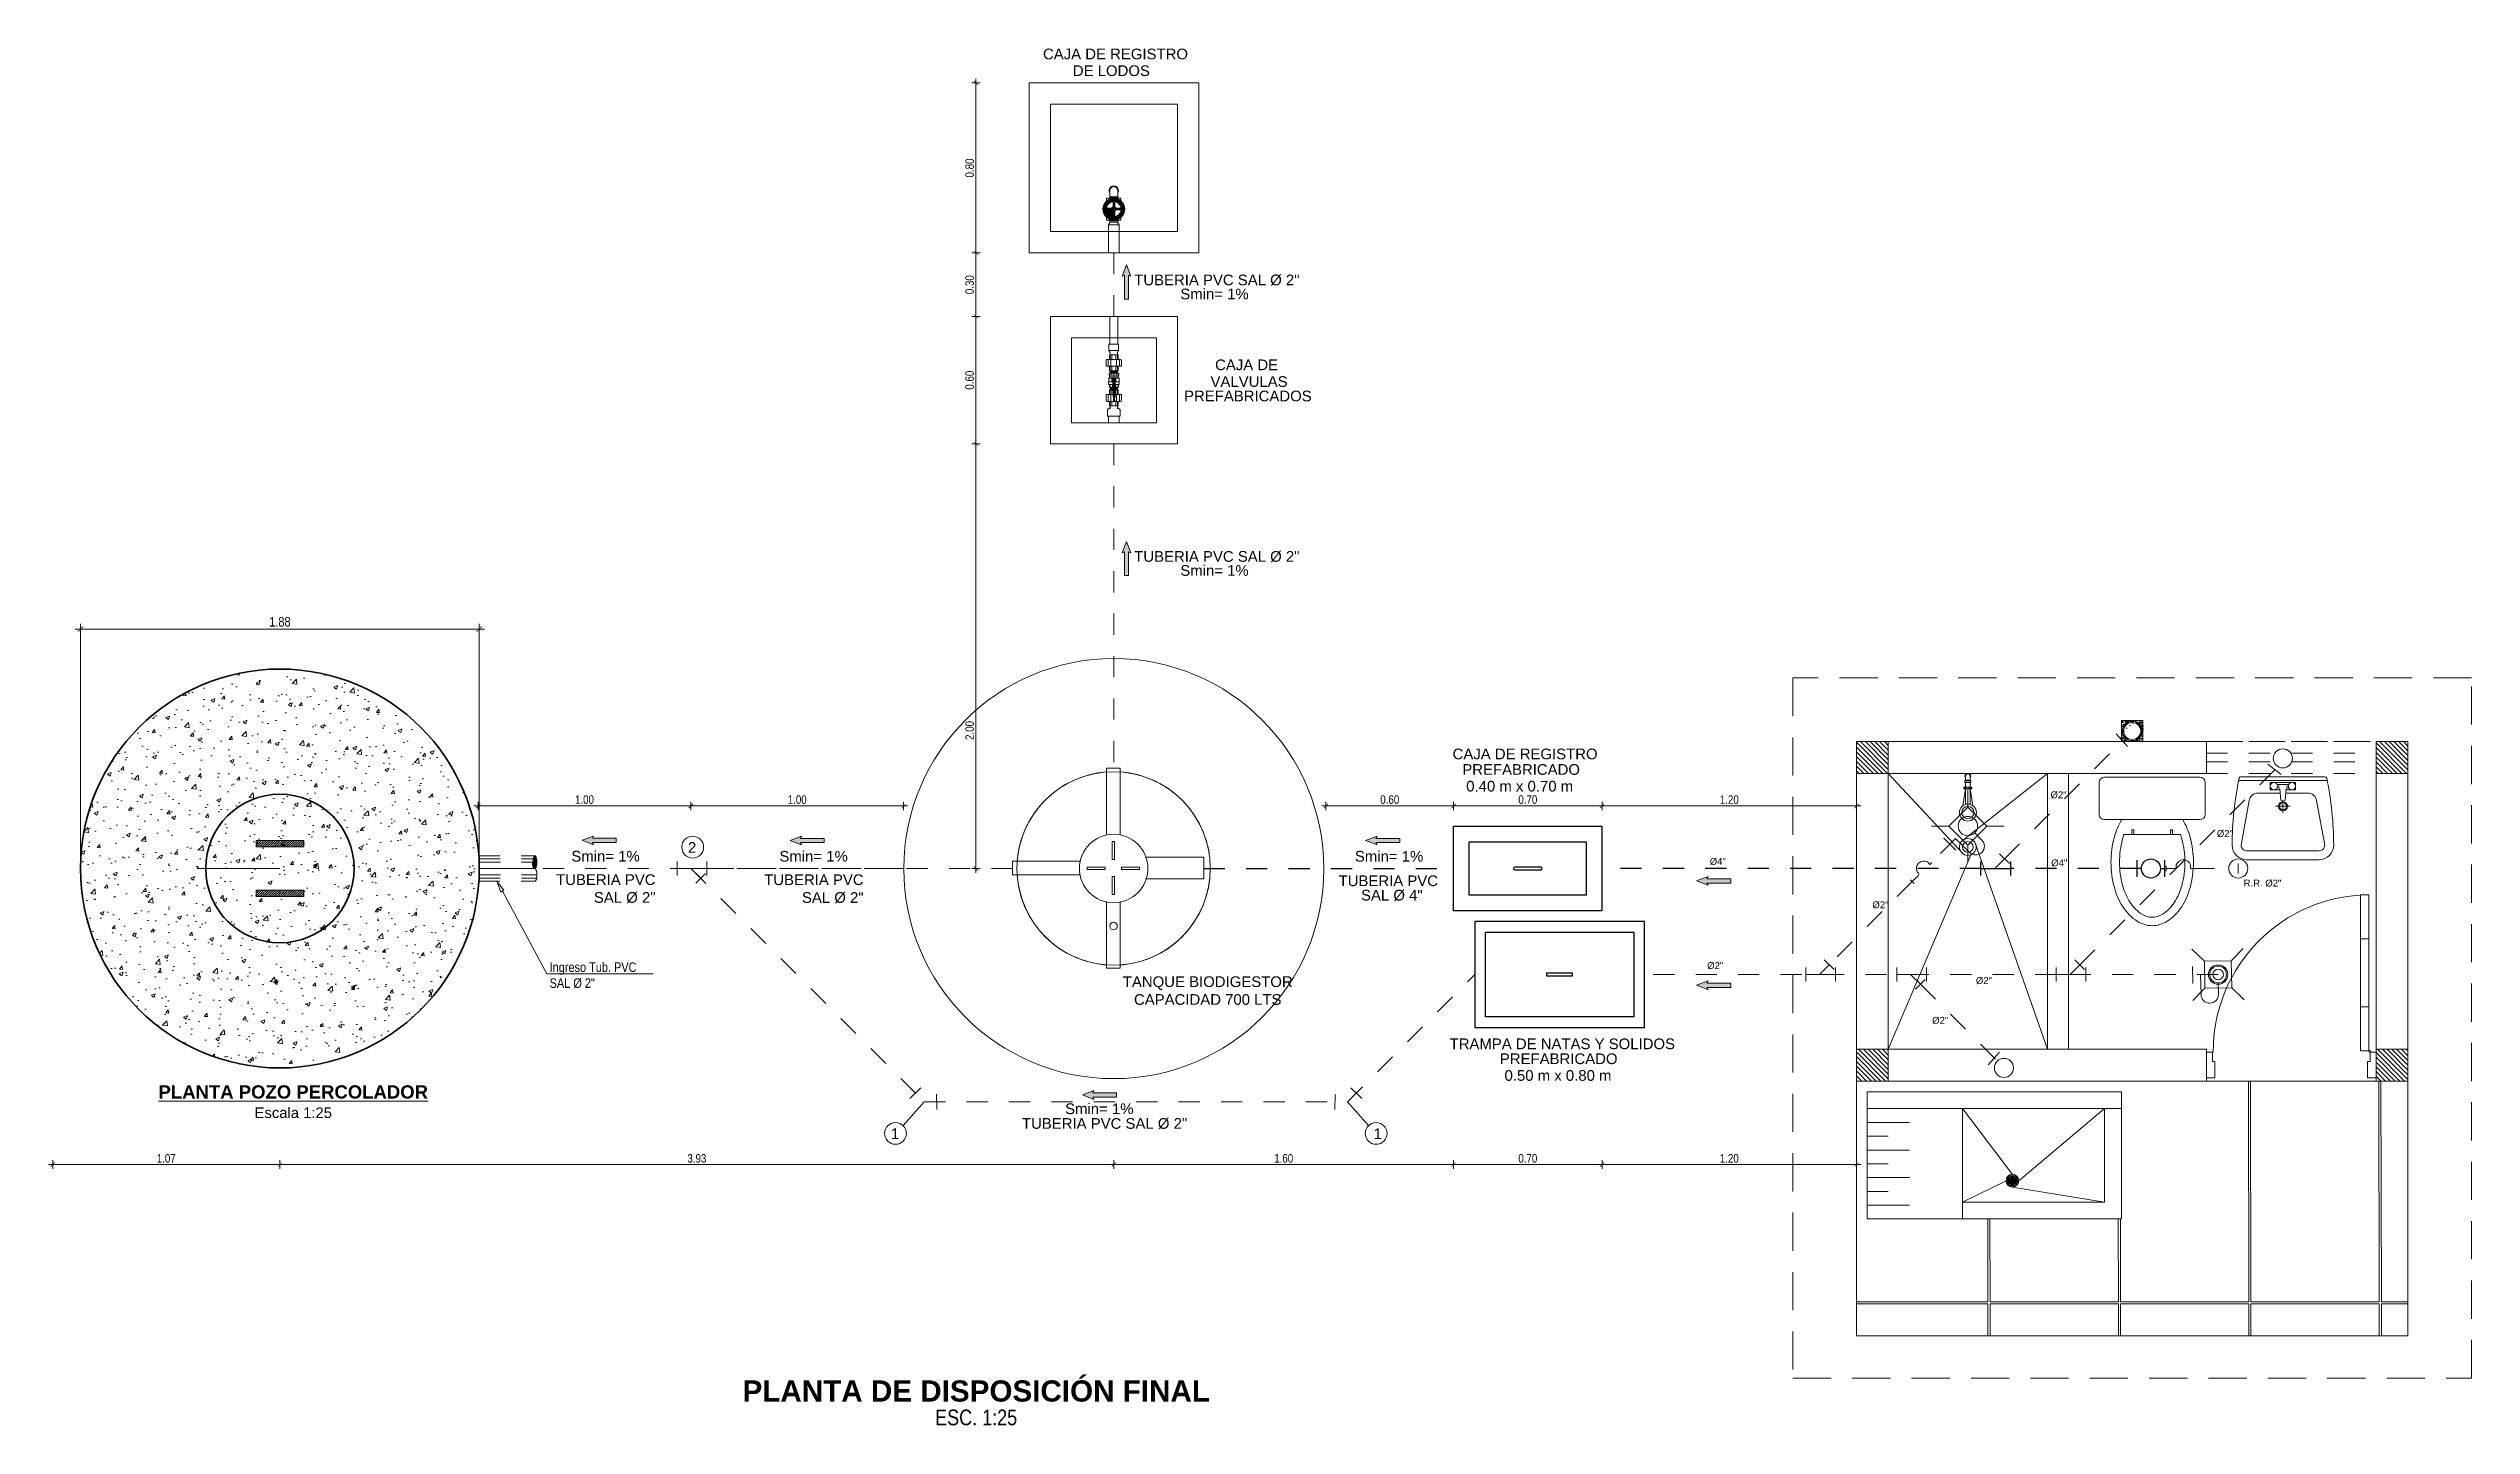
# Model space of a CAD drawing. Header units: metres. Extents: x 0 to 1935, y 0 to 1529.
# Drawn here: x 1861.94 to 1873.36, y 1480.38 to 1486.87 of the extents above; entities that cross this region are included whole.
import ezdxf
from ezdxf import colors
from ezdxf.entities.mleader import LeaderData, LeaderLine
from ezdxf.enums import TextEntityAlignment as Align
from ezdxf.math import Vec2, Vec3

# ---------------------------------------------------------------- set-up
doc = ezdxf.new("R2010")
doc.units = ezdxf.units.M
doc.header["$LTSCALE"] = 0.005
for name, pattern in [('ACAD_ISO02W100', [15, 12, -3]), ('ACAD_ISO03W100', [30, 12, -18]), ('DASHED2', [9.525, 6.35, -3.175]), ('TRAZO_Y_PUNTOX2', [50.8, 25.4, -12.7, 0, -12.7])]:
    doc.linetypes.add(name, pattern=pattern)
for name, color, linetype, lineweight in [('-Accesorios PVC', 88, 'Continuous', 20), ('-Acero', 152, 'Continuous', 9), ('-Acero techos', 252, 'Continuous', 13), ('-Achurado', 251, 'Continuous', 5), ('-Acotado', 251, 'Continuous', 5), ('-Corte', 7, 'Continuous', 35), ('-Proyeccion', 85, 'ACAD_ISO02W100', 9), ('-Textos', 7, 'Continuous', 20), ('-Vista', 148, 'Continuous', 9), ('ACI EJE', 8, 'DASHED2', 0), ('COLUMNAS', 4, 'Continuous', 50), ('Desagüe', 155, 'Continuous', 40), ('FIC-2ES_CONCRETO 210', 251, 'Continuous', 30), ('FIC-2ES_LINEA DESAGUE', 6, 'TRAZO_Y_PUNTOX2', 30), ('FIC-2ES_VEREDA', 253, 'Continuous', 5), ('FIC_2ES_ACCESORIOS', 5, 'Continuous', 30), ('ProfileEdges', 212, 'Continuous', 9)]:
    doc.layers.add(name, color=color, linetype=linetype, lineweight=lineweight)
for name, color, linetype in [('A_50_CotasExter', 7, 'Continuous'), ('CONCRETO B', 7, 'Continuous'), ('FIC-2ES_PISOS', 151, 'Continuous'), ('FIC-3IS_TEXTO', 7, 'Continuous'), ('G-TEXTOS-TITULOS', 4, 'Continuous'), ('PDF_Solid Fills', 7, 'Continuous'), ('PDF_Text', 7, 'Continuous')]:
    doc.layers.add(name, color=color, linetype=linetype)
doc.layers.add('Observacioness', color=6, linetype='Continuous', plot=False)
doc.layers.add('PDF_Geometry', color=9, linetype='Continuous', true_color=0x808080)
doc.layers.add("PDF_Tub. de desague 4''", color=7, linetype='Continuous', true_color=0x002595)
doc.styles.add('-Arial Narrow', font='ARIALN.TTF')
doc.styles.add('25-TITULO', font='arialbd.ttf', dxfattribs={"height": 0.1})
doc.styles.add('ARIAL', font='arial.ttf')
doc.styles.add('PDF Arial-BoldMT', font='arial.ttf')
doc.dimstyles.new('Esc 1_20n', dxfattribs={"dimscale": 0.02, "dimtxt": 2, "dimasz": 1, "dimexe": 1, "dimexo": 1, "dimgap": 0.45, "dimtad": 1, "dimtoh": 1, "dimzin": 3, "dimdsep": 46, "dimtxsty": '-Arial Narrow', "dimblk": 'ARCHTICK', "dimcen": 1, "dimdle": 1, "dimclrd": 252, "dimclre": 252, "dimclrt": 252, "dimadec": 0, "dimazin": 0, "dimtfac": 1, "dimtix": 1, "dimtmove": 1, "dimatfit": 2, "dimldrblk": 'ARCHTICK', "dimfxl": 1, "dimfxlon": 1, "dimtolj": 2, "dimlwd": 5, "dimlwe": 5, "dimarcsym": 0})
doc.dimstyles.new('Esc 1_25', dxfattribs={"dimscale": 0.025, "dimtxt": 1.8, "dimasz": 1, "dimexe": 1, "dimexo": 2, "dimgap": 0.45, "dimtad": 2, "dimtih": 1, "dimtoh": 1, "dimzin": 4, "dimdsep": 46, "dimtxsty": '-Arial Narrow', "dimblk": 'ARCHTICK', "dimcen": 1, "dimdle": 1, "dimclrd": 256, "dimclre": 256, "dimclrt": 7, "dimadec": 0, "dimazin": 0, "dimtfac": 1, "dimtix": 1, "dimtmove": 1, "dimatfit": 2, "dimldrblk": 'ARCHTICK', "dimfxl": 1, "dimtolj": 2, "dimlwd": 5, "dimlwe": 0, "dimarcsym": 0})
pattern_1 = [(315, (1747.13494, 1406.646853), (0.0112253202, 0.0112253202), [])]
pattern_2 = [(45, (298.959666, -9.086934), (0.004209495057, 0.015434815208), [0.01984375, -0.00396875, 0, -0.00396875])]

msp = doc.modelspace()

# ---------------------------------------------------------------- texts
at = {"layer": '-Textos', "lineweight": 5, "style": '-Arial Narrow'}
msp.add_text('ESC. 1:25', height=0.074078, dxfattribs=at).set_placement((1866.3098, 1480.42114), align=Align.MIDDLE_CENTER)
at = {"layer": '-Textos', "insert": (1863.08982, 1481.90912), "char_height": 0.09375, "attachment_point": 5, "style": '-Arial Narrow'}
msp.add_mtext('{\\fArial|b1|i0|c0|p34;\\H0.66667x;\\LPLANTA POZO PERCOLADOR\\P\\fArial|b0|i0|c0|p34;\\H0.8x;\\lEscala 1:25}', dxfattribs=at)
at = {"layer": 'FIC-3IS_TEXTO', "color": 175, "lineweight": 20, "true_color": 0x4554a5, "style": 'ARIAL'}
for s, p in [('Ø2"', (1871.37556, 1483.33965)), ('Ø2"', (1872.15983, 1483.1573)), ('Ø4"', (1871.37891, 1483.01888)), ('R.R. Ø2"', (1872.28626, 1482.92366)), ('Ø2"', (1870.5359, 1482.82142)), ('Ø2"', (1869.75679, 1482.53512)), ('Ø2"', (1871.02361, 1482.46429)), ('Ø2"', (1870.81741, 1482.27679))]:
    msp.add_text(s, height=0.032075, rotation=359.947068, dxfattribs=at).set_placement(p)
at = {"layer": 'FIC-3IS_TEXTO', "color": 175, "lineweight": 30, "true_color": 0x4554a5, "style": 'ARIAL'}
msp.add_text('Ø4"', height=0.032075, rotation=359.947068, dxfattribs=at).set_placement((1869.7688, 1483.02578))
at = {"layer": 'G-TEXTOS-TITULOS', "color": 219, "lineweight": 5, "true_color": 0x642165, "style": '25-TITULO'}
msp.add_text('PLANTA DE DISPOSICIÓN FINAL', height=0.1, dxfattribs=at).set_placement((1866.31015, 1480.54583), align=Align.MIDDLE_CENTER)
at = {"layer": 'PDF_Text', "style": 'PDF Arial-BoldMT'}
for s, height, p in [('CAJA DE REGISTRO', 0.0503406, (1866.62486, 1486.82222)), ('DE LODOS', 0.050341, (1866.76568, 1486.74345)), ('CAJA DE', 0.050341, (1867.43646, 1485.35711)), ('VALVULAS', 0.050341, (1867.41472, 1485.27834)), ('PREFABRICADOS', 0.0503406, (1867.2901, 1485.21027)), ('CAJA DE REGISTRO', 0.0503406, (1868.55622, 1483.52313)), ('PREFABRICADO', 0.0503406, (1868.60199, 1483.44992)), ('0.40 m x 0.70 m', 0.0503406, (1868.62038, 1483.37115)), ('2', 0.05034, (1864.95084, 1483.08236)), ('TRAMPA DE NATAS Y SOLIDOS', 0.0503406, (1868.54211, 1482.15686)), ('PREFABRICADO', 0.0503406, (1868.77913, 1482.0865)), ('0.50 m x 0.80 m', 0.0503406, (1868.80116, 1482.00773)), ('1', 0.05034, (1865.90716, 1481.73338))]:
    msp.add_text(s, height=height, dxfattribs=at).set_placement(p)
at = {"layer": 'PDF_Text', "lineweight": 13, "style": 'PDF Arial-BoldMT'}
msp.add_text('1', height=0.05034, dxfattribs=at).set_placement((1868.18421, 1481.73338))
at = {"layer": 'PDF_Text', "style": 'PDF Arial-BoldMT'}
for s, insert, char_height, attachment_point in [('TUBERIA PVC SAL Ø 2"', (1867.8343, 1485.78151), 0.0503406, 6), ('Smin= 1%', (1867.59486, 1485.71592), 0.050341, 6), ('TUBERIA PVC SAL Ø 2"', (1867.8343, 1484.47824), 0.0503406, 6), ('Smin= 1%', (1867.59486, 1484.41265), 0.050341, 6), ('TUBERIA PVC\\PSAL Ø 2"', (1864.79803, 1482.91291), 0.0503406, 6), ('Smin= 1%', (1864.72348, 1483.06594), 0.050341, 6), ('TUBERIA PVC\\PSAL Ø 2"', (1865.77914, 1482.91265), 0.0503406, 6), ('Smin= 1%', (1865.70459, 1483.06568), 0.050341, 6), ('Smin= 1%', (1868.41792, 1483.06568), 0.050341, 6), ('TUBERIA PVC', (1868.48757, 1482.95023), 0.0503406, 6), ('SAL Ø 4"', (1868.41521, 1482.88172), 0.050341, 6), ('\\pxqc;TANQUE BIODIGESTOR\\PCAPACIDAD 700 LTS', (1867.00133, 1482.43263), 0.0503406, 4), ('Smin= 1%', (1867.05169, 1481.87563), 0.050341, 6), ('TUBERIA PVC SAL Ø 2"', (1867.30482, 1481.8058), 0.0503406, 6)]:
    msp.add_mtext(s, dxfattribs=dict(at, insert=insert, char_height=char_height, attachment_point=attachment_point))

# ---------------------------------------------------------------- blocks, each defined once
blk = doc.blocks.new('_ArchTick')
at = {"color": 0, "linetype": 'ByBlock', "const_width": 0.15}
blk.add_lwpolyline([(-0.5, -0.5), (0.5, 0.5)], dxfattribs=at)
blk = doc.blocks.new('*D276')
at = {"layer": 'A_50_CotasExter', "color": 252, "lineweight": 5, "ltscale": 0.005, "transparency": 16777216}
for p, q in [((1863.007, 1481.613), (1866.979, 1481.613)), ((1863.027, 1481.633), (1863.027, 1481.593)), ((1866.959, 1481.633), (1866.959, 1481.593))]:
    blk.add_line(p, q, dxfattribs=at)
at = {"layer": 'Defpoints', "color": 0, "ltscale": 0.005, "transparency": 16777216}
for p in [(1866.959, 1482.404), (1863.027, 1482.089), (1866.959, 1481.613)]:
    blk.add_point(p, dxfattribs=at)
at = {"layer": 'A_50_CotasExter', "color": 252, "lineweight": 5, "ltscale": 0.005, "transparency": 16777216, "xscale": 0.02, "yscale": 0.02, "zscale": 0.02}
for p, rotation in [((1863.027, 1481.613), 180.0000000000584), ((1866.959, 1481.613), 5.842042838912188e-11)]:
    blk.add_blockref('_ArchTick', p, dxfattribs=dict(at, rotation=rotation))
at = {"layer": 'A_50_CotasExter', "color": 252, "ltscale": 0.005, "transparency": 16777216, "insert": (1864.993, 1481.642), "char_height": 0.04, "attachment_point": 5, "style": '-Arial Narrow'}
blk.add_mtext('\\A2;3.93', dxfattribs=at)
blk = doc.blocks.new('*D277')
at = {"layer": 'A_50_CotasExter', "color": 252, "lineweight": 5, "ltscale": 0.005, "transparency": 16777216}
for p, q in [((1866.939, 1481.613), (1868.581, 1481.613)), ((1866.959, 1481.633), (1866.959, 1481.593)), ((1868.561, 1481.633), (1868.561, 1481.593))]:
    blk.add_line(p, q, dxfattribs=at)
at = {"layer": 'Defpoints', "color": 0, "ltscale": 0.005, "transparency": 16777216}
for p in [(1866.959, 1482.404), (1868.561, 1482.404), (1868.561, 1481.613)]:
    blk.add_point(p, dxfattribs=at)
at = {"layer": 'A_50_CotasExter', "color": 252, "lineweight": 5, "ltscale": 0.005, "transparency": 16777216, "xscale": 0.02, "yscale": 0.02, "zscale": 0.02}
for p, rotation in [((1866.959, 1481.613), 180.0000000000584), ((1868.561, 1481.613), 5.842042838912188e-11)]:
    blk.add_blockref('_ArchTick', p, dxfattribs=dict(at, rotation=rotation))
at = {"layer": 'A_50_CotasExter', "color": 252, "ltscale": 0.005, "transparency": 16777216, "insert": (1867.76, 1481.642), "char_height": 0.04, "attachment_point": 5, "style": '-Arial Narrow'}
blk.add_mtext('\\A2;1.60', dxfattribs=at)
blk = doc.blocks.new('*D278')
at = {"layer": 'A_50_CotasExter', "color": 252, "lineweight": 5, "ltscale": 0.005, "transparency": 16777216}
for p, q in [((1868.541, 1481.613), (1869.281, 1481.613)), ((1868.561, 1481.633), (1868.561, 1481.593)), ((1869.261, 1481.633), (1869.261, 1481.593))]:
    blk.add_line(p, q, dxfattribs=at)
at = {"layer": 'Defpoints', "color": 0, "ltscale": 0.005, "transparency": 16777216}
for p in [(1868.561, 1482.404), (1869.261, 1482.324), (1869.261, 1481.613)]:
    blk.add_point(p, dxfattribs=at)
at = {"layer": 'A_50_CotasExter', "color": 252, "lineweight": 5, "ltscale": 0.005, "transparency": 16777216, "xscale": 0.02, "yscale": 0.02, "zscale": 0.02}
for p, rotation in [((1868.561, 1481.613), 180.0000000000584), ((1869.261, 1481.613), 5.842042838912188e-11)]:
    blk.add_blockref('_ArchTick', p, dxfattribs=dict(at, rotation=rotation))
at = {"layer": 'A_50_CotasExter', "color": 252, "ltscale": 0.005, "transparency": 16777216, "insert": (1868.911, 1481.642), "char_height": 0.04, "attachment_point": 5, "style": '-Arial Narrow'}
blk.add_mtext('\\A2;0.70', dxfattribs=at)
blk = doc.blocks.new('*D279')
at = {"layer": 'A_50_CotasExter', "color": 252, "lineweight": 5, "ltscale": 0.005, "transparency": 16777216}
for p, q in [((1869.241, 1481.613), (1870.481, 1481.613)), ((1869.261, 1481.633), (1869.261, 1481.593)), ((1870.461, 1481.633), (1870.461, 1481.593))]:
    blk.add_line(p, q, dxfattribs=at)
at = {"layer": 'Defpoints', "color": 0, "ltscale": 0.005, "transparency": 16777216}
for p in [(1869.261, 1482.324), (1870.461, 1481.752), (1870.461, 1481.613)]:
    blk.add_point(p, dxfattribs=at)
at = {"layer": 'A_50_CotasExter', "color": 252, "lineweight": 5, "ltscale": 0.005, "transparency": 16777216, "xscale": 0.02, "yscale": 0.02, "zscale": 0.02}
for p, rotation in [((1869.261, 1481.613), 180.0000000000584), ((1870.461, 1481.613), 5.842042838912188e-11)]:
    blk.add_blockref('_ArchTick', p, dxfattribs=dict(at, rotation=rotation))
at = {"layer": 'A_50_CotasExter', "color": 252, "ltscale": 0.005, "transparency": 16777216, "insert": (1869.861, 1481.642), "char_height": 0.04, "attachment_point": 5, "style": '-Arial Narrow'}
blk.add_mtext('\\A2;1.20', dxfattribs=at)
blk = doc.blocks.new('*D280')
at = {"layer": 'A_50_CotasExter', "color": 252, "lineweight": 5, "ltscale": 0.005, "transparency": 16777216}
for p, q in [((1863.047, 1481.613), (1861.936, 1481.613)), ((1861.956, 1481.633), (1861.956, 1481.593)), ((1863.027, 1481.613), (1863.027, 1481.633))]:
    blk.add_line(p, q, dxfattribs=at)
at = {"layer": 'Defpoints', "color": 0, "ltscale": 0.005, "transparency": 16777216}
for p in [(1861.956, 1481.728), (1861.956, 1481.613), (1863.027, 1481.613)]:
    blk.add_point(p, dxfattribs=at)
at = {"layer": 'A_50_CotasExter', "color": 252, "lineweight": 5, "ltscale": 0.005, "transparency": 16777216, "xscale": 0.02, "yscale": 0.02, "zscale": 0.02}
for p, rotation in [((1861.956, 1481.613), 180.0000000000583), ((1863.027, 1481.613), 5.835332217429823e-11)]:
    blk.add_blockref('_ArchTick', p, dxfattribs=dict(at, rotation=rotation))
at = {"layer": 'A_50_CotasExter', "color": 252, "ltscale": 0.005, "transparency": 16777216, "insert": (1862.491, 1481.642), "char_height": 0.04, "attachment_point": 5, "style": '-Arial Narrow'}
blk.add_mtext('\\A2;1.07', dxfattribs=at)
blk = doc.blocks.new('*D282')
at = {"layer": 'A_50_CotasExter', "color": 252, "lineweight": 5, "ltscale": 0.005, "transparency": 16777216}
for p, q in [((1867.939, 1483.303), (1868.581, 1483.303)), ((1867.959, 1483.283), (1867.959, 1483.323)), ((1868.561, 1483.283), (1868.561, 1483.323))]:
    blk.add_line(p, q, dxfattribs=at)
at = {"layer": 'Defpoints', "color": 0, "ltscale": 0.005, "transparency": 16777216}
for p in [(1868.561, 1483.303), (1867.959, 1483.008), (1868.561, 1483.008)]:
    blk.add_point(p, dxfattribs=at)
at = {"layer": 'A_50_CotasExter', "color": 252, "lineweight": 5, "ltscale": 0.005, "transparency": 16777216, "xscale": 0.02, "yscale": 0.02, "zscale": 0.02, "rotation": 180}
blk.add_blockref('_ArchTick', (1867.959, 1483.303), dxfattribs=at)
at = {"layer": 'A_50_CotasExter', "color": 252, "lineweight": 5, "ltscale": 0.005, "transparency": 16777216, "xscale": 0.02, "yscale": 0.02, "zscale": 0.02}
blk.add_blockref('_ArchTick', (1868.561, 1483.303), dxfattribs=at)
at = {"layer": 'A_50_CotasExter', "color": 252, "ltscale": 0.005, "transparency": 16777216, "insert": (1868.26, 1483.333), "char_height": 0.04, "attachment_point": 5, "style": '-Arial Narrow'}
blk.add_mtext('\\A2;0.60', dxfattribs=at)
blk = doc.blocks.new('*D283')
at = {"layer": 'A_50_CotasExter', "color": 252, "lineweight": 5, "ltscale": 0.005, "transparency": 16777216}
for p, q in [((1868.541, 1483.303), (1869.281, 1483.303)), ((1868.561, 1483.283), (1868.561, 1483.323)), ((1869.261, 1483.283), (1869.261, 1483.323))]:
    blk.add_line(p, q, dxfattribs=at)
at = {"layer": 'Defpoints', "color": 0, "ltscale": 0.005, "transparency": 16777216}
for p in [(1869.261, 1483.303), (1869.261, 1483.209), (1868.561, 1483.008)]:
    blk.add_point(p, dxfattribs=at)
at = {"layer": 'A_50_CotasExter', "color": 252, "lineweight": 5, "ltscale": 0.005, "transparency": 16777216, "xscale": 0.02, "yscale": 0.02, "zscale": 0.02, "rotation": 180}
blk.add_blockref('_ArchTick', (1868.561, 1483.303), dxfattribs=at)
at = {"layer": 'A_50_CotasExter', "color": 252, "lineweight": 5, "ltscale": 0.005, "transparency": 16777216, "xscale": 0.02, "yscale": 0.02, "zscale": 0.02}
blk.add_blockref('_ArchTick', (1869.261, 1483.303), dxfattribs=at)
at = {"layer": 'A_50_CotasExter', "color": 252, "ltscale": 0.005, "transparency": 16777216, "insert": (1868.911, 1483.333), "char_height": 0.04, "attachment_point": 5, "style": '-Arial Narrow'}
blk.add_mtext('\\A2;0.70', dxfattribs=at)
blk = doc.blocks.new('*D284')
at = {"layer": 'A_50_CotasExter', "color": 252, "lineweight": 5, "ltscale": 0.005, "transparency": 16777216}
for p, q in [((1869.241, 1483.303), (1870.481, 1483.303)), ((1869.261, 1483.283), (1869.261, 1483.323)), ((1870.461, 1483.283), (1870.461, 1483.323))]:
    blk.add_line(p, q, dxfattribs=at)
at = {"layer": 'Defpoints', "color": 0, "ltscale": 0.005, "transparency": 16777216}
for p in [(1870.461, 1483.303), (1869.261, 1483.209), (1870.461, 1483.008)]:
    blk.add_point(p, dxfattribs=at)
at = {"layer": 'A_50_CotasExter', "color": 252, "lineweight": 5, "ltscale": 0.005, "transparency": 16777216, "xscale": 0.02, "yscale": 0.02, "zscale": 0.02, "rotation": 180}
blk.add_blockref('_ArchTick', (1869.261, 1483.303), dxfattribs=at)
at = {"layer": 'A_50_CotasExter', "color": 252, "lineweight": 5, "ltscale": 0.005, "transparency": 16777216, "xscale": 0.02, "yscale": 0.02, "zscale": 0.02}
blk.add_blockref('_ArchTick', (1870.461, 1483.303), dxfattribs=at)
at = {"layer": 'A_50_CotasExter', "color": 252, "ltscale": 0.005, "transparency": 16777216, "insert": (1869.861, 1483.333), "char_height": 0.04, "attachment_point": 5, "style": '-Arial Narrow'}
blk.add_mtext('\\A2;1.20', dxfattribs=at)
blk = doc.blocks.new('*D271')
at = {"layer": 'A_50_CotasExter', "color": 252, "lineweight": 5, "ltscale": 0.005, "transparency": 16777216}
for p, q in [((1866.329, 1485.01), (1866.289, 1485.01)), ((1866.309, 1482.988), (1866.309, 1485.03)), ((1866.329, 1483.008), (1866.289, 1483.008))]:
    blk.add_line(p, q, dxfattribs=at)
at = {"layer": 'Defpoints', "color": 0, "ltscale": 0.005, "transparency": 16777216}
for p in [(1866.309, 1485.01), (1866.959, 1485.01), (1866.959, 1483.008)]:
    blk.add_point(p, dxfattribs=at)
at = {"layer": 'A_50_CotasExter', "color": 252, "lineweight": 5, "ltscale": 0.005, "transparency": 16777216, "xscale": 0.02, "yscale": 0.02, "zscale": 0.02}
for p, rotation in [((1866.309, 1485.01), 89.98483993427523), ((1866.309, 1483.008), 269.9848399342752)]:
    blk.add_blockref('_ArchTick', p, dxfattribs=dict(at, rotation=rotation))
at = {"layer": 'A_50_CotasExter', "color": 252, "ltscale": 0.005, "transparency": 16777216, "insert": (1866.279, 1483.659), "char_height": 0.04, "attachment_point": 5, "rotation": 89.9848, "style": '-Arial Narrow'}
blk.add_mtext('\\A2;2.00', dxfattribs=at)
blk = doc.blocks.new('*D272')
at = {"layer": 'A_50_CotasExter', "color": 252, "lineweight": 5, "ltscale": 0.005, "transparency": 16777216}
for p, q in [((1866.329, 1485.61), (1866.289, 1485.61)), ((1866.309, 1484.99), (1866.309, 1485.63)), ((1866.329, 1485.01), (1866.289, 1485.01))]:
    blk.add_line(p, q, dxfattribs=at)
at = {"layer": 'Defpoints', "color": 0, "ltscale": 0.005, "transparency": 16777216}
for p in [(1866.309, 1485.61), (1867.05, 1485.61), (1867.35, 1485.01)]:
    blk.add_point(p, dxfattribs=at)
at = {"layer": 'A_50_CotasExter', "color": 252, "lineweight": 5, "ltscale": 0.005, "transparency": 16777216, "xscale": 0.02, "yscale": 0.02, "zscale": 0.02}
for p, rotation in [((1866.309, 1485.61), 90), ((1866.309, 1485.01), 270)]:
    blk.add_blockref('_ArchTick', p, dxfattribs=dict(at, rotation=rotation))
at = {"layer": 'A_50_CotasExter', "color": 252, "ltscale": 0.005, "transparency": 16777216, "insert": (1866.279, 1485.31), "char_height": 0.04, "attachment_point": 5, "rotation": 90, "style": '-Arial Narrow'}
blk.add_mtext('\\A2;0.60', dxfattribs=at)
blk = doc.blocks.new('*D273')
at = {"layer": 'A_50_CotasExter', "color": 252, "lineweight": 5, "ltscale": 0.005, "transparency": 16777216}
for p, q in [((1866.329, 1485.91), (1866.289, 1485.91)), ((1866.309, 1485.59), (1866.309, 1485.93)), ((1866.329, 1485.61), (1866.289, 1485.61))]:
    blk.add_line(p, q, dxfattribs=at)
at = {"layer": 'Defpoints', "color": 0, "ltscale": 0.005, "transparency": 16777216}
for p in [(1866.309, 1485.91), (1866.949, 1485.91), (1867.05, 1485.61)]:
    blk.add_point(p, dxfattribs=at)
at = {"layer": 'A_50_CotasExter', "color": 252, "lineweight": 5, "ltscale": 0.005, "transparency": 16777216, "xscale": 0.02, "yscale": 0.02, "zscale": 0.02}
for p, rotation in [((1866.309, 1485.91), 90), ((1866.309, 1485.61), 270)]:
    blk.add_blockref('_ArchTick', p, dxfattribs=dict(at, rotation=rotation))
at = {"layer": 'A_50_CotasExter', "color": 252, "ltscale": 0.005, "transparency": 16777216, "insert": (1866.279, 1485.76), "char_height": 0.04, "attachment_point": 5, "rotation": 90, "style": '-Arial Narrow'}
blk.add_mtext('\\A2;0.30', dxfattribs=at)
blk = doc.blocks.new('*D274')
at = {"layer": 'A_50_CotasExter', "color": 252, "lineweight": 5, "ltscale": 0.005, "transparency": 16777216}
for p, q in [((1866.329, 1486.711), (1866.289, 1486.711)), ((1866.309, 1485.89), (1866.309, 1486.731)), ((1866.329, 1485.91), (1866.289, 1485.91))]:
    blk.add_line(p, q, dxfattribs=at)
at = {"layer": 'Defpoints', "color": 0, "ltscale": 0.005, "transparency": 16777216}
for p in [(1866.309, 1486.711), (1866.949, 1486.711), (1866.949, 1485.91)]:
    blk.add_point(p, dxfattribs=at)
at = {"layer": 'A_50_CotasExter', "color": 252, "lineweight": 5, "ltscale": 0.005, "transparency": 16777216, "xscale": 0.02, "yscale": 0.02, "zscale": 0.02}
for p, rotation in [((1866.309, 1486.711), 90), ((1866.309, 1485.91), 270)]:
    blk.add_blockref('_ArchTick', p, dxfattribs=dict(at, rotation=rotation))
at = {"layer": 'A_50_CotasExter', "color": 252, "ltscale": 0.005, "transparency": 16777216, "insert": (1866.279, 1486.31), "char_height": 0.04, "attachment_point": 5, "rotation": 90, "style": '-Arial Narrow'}
blk.add_mtext('\\A2;0.80', dxfattribs=at)
blk = doc.blocks.new('*D288')
at = {"layer": 'A_50_CotasExter', "color": 252, "lineweight": 5, "ltscale": 0.005, "transparency": 16777216}
for p, q in [((1864.945, 1483.303), (1865.987, 1483.303)), ((1864.965, 1483.283), (1864.965, 1483.323)), ((1865.967, 1483.283), (1865.967, 1483.323))]:
    blk.add_line(p, q, dxfattribs=at)
at = {"layer": 'Defpoints', "color": 0, "ltscale": 0.005, "transparency": 16777216}
for p in [(1865.967, 1483.303), (1864.965, 1483.008), (1865.967, 1483.008)]:
    blk.add_point(p, dxfattribs=at)
at = {"layer": 'A_50_CotasExter', "color": 252, "lineweight": 5, "ltscale": 0.005, "transparency": 16777216, "xscale": 0.02, "yscale": 0.02, "zscale": 0.02, "rotation": 180}
blk.add_blockref('_ArchTick', (1864.965, 1483.303), dxfattribs=at)
at = {"layer": 'A_50_CotasExter', "color": 252, "lineweight": 5, "ltscale": 0.005, "transparency": 16777216, "xscale": 0.02, "yscale": 0.02, "zscale": 0.02}
blk.add_blockref('_ArchTick', (1865.967, 1483.303), dxfattribs=at)
at = {"layer": 'A_50_CotasExter', "color": 252, "ltscale": 0.005, "transparency": 16777216, "insert": (1865.466, 1483.333), "char_height": 0.04, "attachment_point": 5, "style": '-Arial Narrow'}
blk.add_mtext('\\A2;1.00', dxfattribs=at)
blk = doc.blocks.new('*D289')
at = {"layer": 'A_50_CotasExter', "color": 252, "lineweight": 5, "ltscale": 0.005, "transparency": 16777216}
for p, q in [((1863.942, 1483.303), (1864.984, 1483.303)), ((1863.962, 1483.283), (1863.962, 1483.323)), ((1864.964, 1483.283), (1864.964, 1483.323))]:
    blk.add_line(p, q, dxfattribs=at)
at = {"layer": 'Defpoints', "color": 0, "ltscale": 0.005, "transparency": 16777216}
for p in [(1864.964, 1483.303), (1863.962, 1483.008), (1864.964, 1483.008)]:
    blk.add_point(p, dxfattribs=at)
at = {"layer": 'A_50_CotasExter', "color": 252, "lineweight": 5, "ltscale": 0.005, "transparency": 16777216, "xscale": 0.02, "yscale": 0.02, "zscale": 0.02, "rotation": 180}
blk.add_blockref('_ArchTick', (1863.962, 1483.303), dxfattribs=at)
at = {"layer": 'A_50_CotasExter', "color": 252, "lineweight": 5, "ltscale": 0.005, "transparency": 16777216, "xscale": 0.02, "yscale": 0.02, "zscale": 0.02}
blk.add_blockref('_ArchTick', (1864.964, 1483.303), dxfattribs=at)
at = {"layer": 'A_50_CotasExter', "color": 252, "ltscale": 0.005, "transparency": 16777216, "insert": (1864.463, 1483.333), "char_height": 0.04, "attachment_point": 5, "style": '-Arial Narrow'}
blk.add_mtext('\\A2;1.00', dxfattribs=at)
blk = doc.blocks.new('_ClosedBlank')
at = {"color": 0, "linetype": 'ByBlock', "lineweight": -2}
for p, q in [((-1, 0.17), (0, 0)), ((-1, 0.17), (-1, -0.17)), ((0, 0), (-1, -0.17))]:
    blk.add_line(p, q, dxfattribs=at)
blk = doc.blocks.new('*D507')
at = {"layer": '-Acotado', "lineweight": 5, "transparency": 16777216}
blk.add_line((1863.992, 1484.137), (1862.062, 1484.137), dxfattribs=at)
at = {"layer": '-Acotado', "lineweight": 0, "transparency": 16777216}
for p, q in [((1862.087, 1483.058), (1862.087, 1484.162)), ((1863.967, 1483.058), (1863.967, 1484.162))]:
    blk.add_line(p, q, dxfattribs=at)
at = {"layer": 'Defpoints', "color": 0, "transparency": 16777216}
for p in [(1862.087, 1484.137), (1862.087, 1483.008), (1863.967, 1483.008)]:
    blk.add_point(p, dxfattribs=at)
at = {"layer": '-Acotado', "lineweight": 5, "transparency": 16777216, "xscale": 0.025, "yscale": 0.025, "zscale": 0.025, "rotation": 180}
blk.add_blockref('_ArchTick', (1862.087, 1484.137), dxfattribs=at)
at = {"layer": '-Acotado', "lineweight": 5, "transparency": 16777216, "xscale": 0.025, "yscale": 0.025, "zscale": 0.025}
blk.add_blockref('_ArchTick', (1863.967, 1484.137), dxfattribs=at)
at = {"layer": '-Acotado', "color": 7, "transparency": 16777216, "insert": (1863.027, 1484.171), "char_height": 0.045, "attachment_point": 5, "style": '-Arial Narrow'}
blk.add_mtext('\\A2;1.88', dxfattribs=at)

# ---------------------------------------------------------------- dimensions: what is measured, and where the dimension line sits
at = {"layer": '-Acotado'}
dim = msp.add_linear_dim(base=(1862.08695, 1484.1369), p1=(1863.96695, 1483.00839), p2=(1862.08695, 1483.00839), angle=180, dimstyle='Esc 1_25', override={"dimtmove": 0}, dxfattribs=at)
dim.commit()
dim.dimension.update_dxf_attribs({"geometry": '*D507', "text_midpoint": (1863.02695, 1484.17113)})
at = {"layer": 'A_50_CotasExter', "color": 18, "ltscale": 0.005, "true_color": 0x000000}
for base, p1, p2, angle, picture, middle in [((1866.3089, 1486.71076), (1866.94918, 1485.9101), (1866.94918, 1486.71076), 270, '*D274', (1866.27947, 1486.31043)), ((1866.3089, 1485.9101), (1867.04979, 1485.61038), (1866.94918, 1485.9101), 270, '*D273', (1866.27947, 1485.76024)), ((1866.3089, 1485.61038), (1867.34951, 1485.00989), (1867.04979, 1485.61038), 270, '*D272', (1866.27947, 1485.31013)), ((1869.2607, 1483.30344), (1868.56065, 1483.00839), (1869.2607, 1483.20856), 180, '*D283', (1868.91067, 1483.33287)), ((1870.4607, 1483.30344), (1869.2607, 1483.20856), (1870.4607, 1483.00839), 180, '*D284', (1869.8607, 1483.33287)), ((1866.9588, 1481.61255), (1863.02695, 1482.08876), (1866.9588, 1482.40365), 180, '*D276', (1864.99288, 1481.64197)), ((1868.56065, 1481.61255), (1866.9588, 1482.40365), (1868.56065, 1482.40418), 180, '*D277', (1867.75973, 1481.64197)), ((1869.2607, 1481.61255), (1868.56065, 1482.40418), (1869.2607, 1482.32426), 180, '*D278', (1868.91067, 1481.64197)), ((1870.4607, 1481.61255), (1869.2607, 1482.32426), (1870.4607, 1481.75224), 180, '*D279', (1869.8607, 1481.64197)), ((1861.95557, 1481.61255), (1863.02695, 1481.61255), (1861.95557, 1481.72776), 180, '*D280', (1862.49126, 1481.64197))]:
    dim = msp.add_linear_dim(base=base, p1=p1, p2=p2, angle=angle, dimstyle='Esc 1_20n', dxfattribs=at)
    dim.commit()
    dim.dimension.update_dxf_attribs({"geometry": picture, "text_midpoint": middle})
dim = msp.add_linear_dim(base=(1866.30908, 1485.01006), p1=(1866.9588, 1483.00786), p2=(1866.95933, 1485.00989), angle=89.98484, dimstyle='Esc 1_20n', dxfattribs=at)
dim.commit()
dim.dimension.update_dxf_attribs({"geometry": '*D271', "text_midpoint": (1866.30863, 1483.65914), "dimtype": 161})
for p1, p2, picture, middle in [((1863.9623, 1483.00839), (1864.96433, 1483.00839), '*D289', (1864.46331, 1483.33287)), ((1864.96492, 1483.00839), (1865.96695, 1483.00839), '*D288', (1865.46593, 1483.33287)), ((1867.9588, 1483.00839), (1868.56065, 1483.00839), '*D282', (1868.25973, 1483.33287))]:
    dim = msp.add_aligned_dim(p1=p1, p2=p2, distance=0.29505, dimstyle='Esc 1_20n', dxfattribs=at)
    dim.commit()
    dim.dimension.update_dxf_attribs({"geometry": picture, "text_midpoint": middle})

# ---------------------------------------------------------------- hatches: boundary and pattern name
at = {"layer": '-Acero techos', "lineweight": 5, "ltscale": 0.005, "true_color": 0x105689}
h = msp.add_hatch(color=146, dxfattribs=at)
h.dxf.hatch_style = 1
h.paths.add_polyline_path([(1867.00856, 1485.80474), (1867.00856, 1485.69248), (1867.02868, 1485.69248), (1867.02868, 1485.80474), (1867.03927, 1485.79944), (1867.01915, 1485.85346), (1866.99797, 1485.79944)])
h = msp.add_hatch(color=146, dxfattribs=at)
h.dxf.hatch_style = 1
h.paths.add_polyline_path([(1867.00856, 1484.50147), (1867.00856, 1484.38921), (1867.02868, 1484.38921), (1867.02868, 1484.50147), (1867.03927, 1484.49618), (1867.01915, 1484.55019), (1866.99797, 1484.49618)])
h = msp.add_hatch(color=146, dxfattribs=at)
h.dxf.hatch_style = 1
h.paths.add_polyline_path([(1864.50016, 1483.13062), (1864.61242, 1483.13062), (1864.61242, 1483.15074), (1864.50016, 1483.15074), (1864.50545, 1483.16134), (1864.45144, 1483.14121), (1864.50545, 1483.12003)])
h = msp.add_hatch(color=146, dxfattribs=at)
h.dxf.hatch_style = 1
h.paths.add_polyline_path([(1865.48127, 1483.13036), (1865.59353, 1483.13036), (1865.59353, 1483.15048), (1865.48127, 1483.15048), (1865.48657, 1483.16107), (1865.43255, 1483.14095), (1865.48657, 1483.11977)])
h = msp.add_hatch(color=146, dxfattribs=at)
h.dxf.hatch_style = 1
h.paths.add_polyline_path([(1868.1946, 1483.13036), (1868.30686, 1483.13036), (1868.30686, 1483.15048), (1868.1946, 1483.15048), (1868.19989, 1483.16107), (1868.14588, 1483.14095), (1868.19989, 1483.11977)])
h = msp.add_hatch(color=146, dxfattribs=at)
h.dxf.hatch_style = 1
h.paths.add_polyline_path([(1869.75553, 1482.93966), (1869.86779, 1482.93966), (1869.86779, 1482.95978), (1869.75553, 1482.95978), (1869.76082, 1482.97037), (1869.70681, 1482.95025), (1869.76082, 1482.92907)])
h = msp.add_hatch(color=146, dxfattribs=at)
h.dxf.hatch_style = 1
h.paths.add_polyline_path([(1869.75553, 1482.4479), (1869.86779, 1482.4479), (1869.86779, 1482.46802), (1869.75553, 1482.46802), (1869.76082, 1482.47861), (1869.70681, 1482.45849), (1869.76082, 1482.4373)])
h = msp.add_hatch(color=146, dxfattribs=at)
h.dxf.hatch_style = 1
h.paths.add_polyline_path([(1866.85922, 1481.93076), (1866.97148, 1481.93076), (1866.97148, 1481.95089), (1866.85922, 1481.95089), (1866.86451, 1481.96148), (1866.8105, 1481.94135), (1866.86451, 1481.92017)])
at = {"layer": '-Achurado'}
h = msp.add_hatch(dxfattribs=at)
h.set_pattern_fill('AR-CONC', color=256, scale=0.001)
h.set_pattern_definition([(50, (302.82414, -13.76918), (0.182184669, -0.015939086), [0.01905, -0.20955]), (355, (302.82414, -13.76918), (-0.035243421, 0.191056845), [0.01524, -0.167640584]), (100.451445, (302.83932, -13.7705), (0.146941247, 0.175117752), [0.016190009, -0.178090245]), (46.1842, (302.82414, -13.71838), (0.27107904, -0.042042328), [0.028575, -0.314325]), (96.635558, (302.84673, -13.72188), (0.237404134, 0.247426125), [0.024285023, -0.267135608]), (351.184151, (302.82414, -13.71838), (0.237404134, 0.247426125), [0.022859967, -0.251459732]), (21, (302.84954, -13.73108), (0.151614391, -0.102265198), [0.01905, -0.20955]), (326, (302.84954, -13.73108), (0.061802028, 0.184187966), [0.01524, -0.16764]), (71.451445, (302.86218, -13.7396), (0.213416419, 0.081922769), [0.016190009, -0.178089938]), (37.5, (302.82414, -13.76918), (0.0030886033, 0.0845550389), [0, -0.165608, 0, -0.17018, 0, -0.168275]), (7.5, (302.82414, -13.76918), (0.0668196625, 0.100180575), [0, -0.097028, 0, -0.161798, 0, -0.064135]), (327.5, (302.7675, -13.76918), (0.1355905952, -0.005728744), [0, -0.0635, 0, -0.19812, 0, -0.26289]), (317.5, (302.7421, -13.76918), (0.1481291814, 0.025426491), [0, -0.08255, 0, -0.131572, 0, -0.18669])])
edge = h.paths.add_edge_path()
edge.add_arc((1863.02695, 1483.00839), 0.94, 180, 540, ccw=False)
at = {"layer": '-Achurado', "lineweight": 5, "ltscale": 0.009}
h = msp.add_hatch(dxfattribs=at)
h.set_pattern_fill('ANSI31', color=256, scale=0.005, angle=-90)
h.set_pattern_definition(pattern_1)
h.paths.add_polyline_path([(1870.6107, 1483.60646), (1870.4607, 1483.60646), (1870.4607, 1483.45646), (1870.6107, 1483.45646)])
h = msp.add_hatch(dxfattribs=at)
h.set_pattern_fill('ANSI31', color=256, scale=0.005, angle=-90)
h.set_pattern_definition(pattern_1)
h.paths.add_polyline_path([(1873.0607, 1483.60646), (1872.9107, 1483.60646), (1872.9107, 1483.45646), (1873.0607, 1483.45646)])
h = msp.add_hatch(dxfattribs=at)
h.set_pattern_fill('ANSI31', color=256, scale=0.005, angle=-90)
h.set_pattern_definition(pattern_1)
h.paths.add_polyline_path([(1870.6107, 1482.15646), (1870.4607, 1482.15646), (1870.4607, 1482.00646), (1870.6107, 1482.00646)])
h = msp.add_hatch(dxfattribs=at)
h.set_pattern_fill('ANSI31', color=256, scale=0.005, angle=-90)
h.set_pattern_definition(pattern_1)
h.paths.add_polyline_path([(1873.0607, 1482.15646), (1872.9107, 1482.15646), (1872.9107, 1482.00646), (1873.0607, 1482.00646)])
at = {"layer": '-Acotado'}
h = msp.add_hatch(dxfattribs=at)
h.set_pattern_fill('ANSI36', color=256, scale=0.0025)
h.set_pattern_definition(pattern_2)
h.paths.add_polyline_path([(1863.13945, 1483.14006), (1862.91445, 1483.14006), (1862.91445, 1483.11006), (1863.13945, 1483.11006)])
h = msp.add_hatch(dxfattribs=at)
h.set_pattern_fill('ANSI36', color=256, scale=0.0025)
h.set_pattern_definition(pattern_2)
h.paths.add_polyline_path([(1863.13945, 1482.90654), (1862.91445, 1482.90654), (1862.91445, 1482.87654), (1863.13945, 1482.87654)])
at = {"layer": '-Proyeccion', "ltscale": 0.005}
h = msp.add_hatch(color=256, dxfattribs=at)
h.dxf.hatch_style = 1
edge = h.paths.add_edge_path()
edge.add_ellipse((1864.22831, 1483.03817), major_axis=(0, 0.03048), ratio=0.35206514, start_angle=0, end_angle=180, ccw=False)
edge.add_ellipse((1864.22831, 1483.03817), major_axis=(0, 0.03048), ratio=0.35206514, start_angle=180, end_angle=360, ccw=False)
at = {"layer": 'Observacioness', "lineweight": 5, "ltscale": 0.1}
h = msp.add_hatch(dxfattribs=at)
h.set_pattern_fill('AR-CONC', color=0, scale=0.003)
h.set_pattern_definition([(50, (-798929.985583, -9252745.336757), (0.021517805478023, -0.001882564049478), [0.00225, -0.02475]), (355, (-798929.985583, -9252745.336757), (-0.00416254000839, 0.022565764011), [0.0018, -0.0198]), (100.45144446, (-798929.98379, -9252745.336914), (0.017355265401813, 0.02068319972906), [0.00191220576, -0.02103426336]), (46.1842, (-798929.985583, -9252745.330757), (0.03201723992015, -0.00496557842379), [0.003375, -0.037125]), (96.63563549, (-798929.982915, -9252745.33117), (0.02803985837023, 0.02922355802324), [0.00286831026, -0.0315514128]), (351.18416399, (-798929.985583, -9252745.330757), (0.02803985835164, 0.0292235580081), [0.0027, -0.02970000003]), (21, (-798929.982583, -9252745.332257), (0.017907211563554, -0.01207856671996), [0.00225, -0.02475]), (326, (-798929.982583, -9252745.332257), (0.00729945995765, 0.021754501351406), [0.0018, -0.0198]), (71.45144474, (-798929.98109, -9252745.333264), (0.0252066713019, 0.00967593458419), [0.0019122057, -0.02103426336]), (37.5, (-798929.985583, -9252745.336757), (0.000364795659519, 0.0099868156149393), [0, -0.01956, 0, -0.0201, 0, -0.019875]), (7.5, (-798929.985583, -9252745.336757), (0.007892086123264, 0.011832351356471), [0, -0.01146, 0, -0.01911, 0, -0.007575]), (327.5, (-798929.992273, -9252745.336757), (0.016014673085172, -0.0006766461520314), [0, -0.0075, 0, -0.0234, 0, -0.03105]), (317.5, (-798929.995273, -9252745.336757), (0.017495585080272, 0.00300314946997), [0, -0.00975, 0, -0.01554, 0, -0.02205])])
h.paths.add_polyline_path([(1871.7107, 1483.60646), (1871.7107, 1483.70646), (1871.8107, 1483.70646), (1871.8107, 1483.60646)])
edge = h.paths.add_edge_path(flags=16)
edge.add_arc((1871.7607, 1483.65646), 0.04621, 0, 360)

# ---------------------------------------------------------------- linework, layer by layer
at = {"layer": '-Accesorios PVC', "color": 253, "lineweight": 5}
for p, q in [((1870.96151, 1483.30416), (1870.97471, 1483.38373)), ((1871.00988, 1483.30416), (1870.99669, 1483.38373))]:
    msp.add_line(p, q, dxfattribs=at)
for points in [[(1870.97471, 1483.42485), (1870.97471, 1483.44291)], [(1870.99669, 1483.42485), (1870.99669, 1483.44291)], [(1870.96879, 1483.39219), (1870.96879, 1483.38373)], [(1870.9709, 1483.39219), (1870.9709, 1483.38373)], [(1870.99669, 1483.42485), (1870.99924, 1483.42227), (1870.99924, 1483.41359), (1870.97215, 1483.41359), (1870.97215, 1483.42227), (1870.97471, 1483.42485)], [(1870.97215, 1483.42227), (1870.99924, 1483.42227)], [(1870.97471, 1483.31074), (1870.97471, 1483.41359)], [(1870.97513, 1483.39219), (1870.97513, 1483.38373)], [(1870.97589, 1483.42485), (1870.99602, 1483.42485)], [(1870.98147, 1483.39219), (1870.98147, 1483.38373)], [(1870.98992, 1483.39219), (1870.98992, 1483.38373)], [(1870.99626, 1483.39219), (1870.99626, 1483.38373)], [(1870.99669, 1483.3923), (1870.99669, 1483.41359)], [(1870.99669, 1483.31074), (1870.99669, 1483.39219)], [(1871.00049, 1483.39219), (1871.00049, 1483.38373)], [(1871.00261, 1483.39219), (1871.00261, 1483.38373)]]:
    msp.add_lwpolyline(points, dxfattribs=at)
msp.add_lwpolyline([(1871.00472, 1483.39219), (1870.96667, 1483.39219), (1870.96667, 1483.38373), (1871.00472, 1483.38373)], close=True, dxfattribs=at)
for radius in [0.0401, 0.0291]:
    msp.add_circle((1870.9857, 1483.27218), radius, dxfattribs=at)
for radius, start, end in [(0.01355, 324.219179, 215.780821), (0.01099, 0, 180)]:
    msp.add_arc((1870.9857, 1483.44291), radius, start, end, dxfattribs=at)
at = {"layer": '-Acero', "color": 253, "lineweight": 5}
msp.add_lwpolyline([(1870.9607, 1481.87646), (1871.0007, 1481.87646)], dxfattribs=at)
at = {"layer": '-Acero techos', "color": 148, "ltscale": 0.005, "true_color": 0x09314e}
for points in [[(1867.00856, 1485.80474), (1866.99797, 1485.79944), (1867.01915, 1485.85346), (1867.03927, 1485.79944), (1867.02868, 1485.80474), (1867.02868, 1485.69248), (1867.00856, 1485.69248)], [(1867.00856, 1484.50147), (1866.99797, 1484.49618), (1867.01915, 1484.55019), (1867.03927, 1484.49618), (1867.02868, 1484.50147), (1867.02868, 1484.38921), (1867.00856, 1484.38921)], [(1864.50016, 1483.13062), (1864.50545, 1483.12003), (1864.45144, 1483.14121), (1864.50545, 1483.16134), (1864.50016, 1483.15074), (1864.61242, 1483.15074), (1864.61242, 1483.13062)], [(1865.48127, 1483.13036), (1865.48657, 1483.11977), (1865.43255, 1483.14095), (1865.48657, 1483.16107), (1865.48127, 1483.15048), (1865.59353, 1483.15048), (1865.59353, 1483.13036)], [(1868.1946, 1483.13036), (1868.19989, 1483.11977), (1868.14588, 1483.14095), (1868.19989, 1483.16107), (1868.1946, 1483.15048), (1868.30686, 1483.15048), (1868.30686, 1483.13036)], [(1869.75553, 1482.93966), (1869.76082, 1482.92907), (1869.70681, 1482.95025), (1869.76082, 1482.97037), (1869.75553, 1482.95978), (1869.86779, 1482.95978), (1869.86779, 1482.93966)], [(1869.75553, 1482.4479), (1869.76082, 1482.4373), (1869.70681, 1482.45849), (1869.76082, 1482.47861), (1869.75553, 1482.46802), (1869.86779, 1482.46802), (1869.86779, 1482.4479)], [(1866.85922, 1481.93076), (1866.86451, 1481.92017), (1866.8105, 1481.94135), (1866.86451, 1481.96148), (1866.85922, 1481.95089), (1866.97148, 1481.95089), (1866.97148, 1481.93076)]]:
    msp.add_lwpolyline(points, close=True, dxfattribs=at)
at = {"layer": '-Acero techos', "color": 18, "ltscale": 0.005, "true_color": 0x000000}
for centre, radius in [((1866.9588, 1483.00786), 0.99), ((1866.958, 1483.00846), 0.45592)]:
    msp.add_circle(centre, radius, dxfattribs=at)
at = {"layer": '-Achurado', "color": 253, "lineweight": 5}
for points in [[(1870.5107, 1481.81146), (1870.7107, 1481.81146)], [(1870.5107, 1481.74646), (1870.6107, 1481.74646)], [(1870.5107, 1481.68146), (1870.7107, 1481.68146)], [(1870.5107, 1481.61646), (1870.6107, 1481.61646)], [(1870.5107, 1481.55146), (1870.7107, 1481.55146)], [(1870.5107, 1481.48646), (1870.6107, 1481.48646)], [(1870.5107, 1481.42146), (1870.7107, 1481.42146)]]:
    msp.add_lwpolyline(points, dxfattribs=at)
at = {"layer": '-Corte', "color": 253, "lineweight": 5}
msp.add_line((1870.9607, 1481.87646), (1870.9607, 1481.35646), dxfattribs=at)
msp.add_lwpolyline([(1870.5107, 1481.95646), (1870.5107, 1481.87646), (1871.7107, 1481.87646), (1871.7107, 1481.95646)], close=True, dxfattribs=at)
for points in [[(1871.7107, 1481.87646), (1871.7107, 1481.35646), (1870.5107, 1481.35646), (1870.5107, 1481.87646)], [(1871.6307, 1481.87646), (1871.6307, 1481.43646), (1870.9607, 1481.43646)]]:
    msp.add_lwpolyline(points, dxfattribs=at)
at = {"layer": '-Corte'}
for radius in [0.94, 0.35]:
    msp.add_circle((1863.02695, 1483.00839), radius, dxfattribs=at)
at = {"layer": '-Proyeccion', "lineweight": 5, "ltscale": 3}
for p, q in [((1873.3607, 1483.90646), (1870.1607, 1483.90646)), ((1870.1607, 1483.90646), (1870.1607, 1480.60646)), ((1873.3607, 1480.60646), (1873.3607, 1483.90646)), ((1870.1607, 1480.60646), (1873.3607, 1480.60646))]:
    msp.add_line(p, q, dxfattribs=at)
at = {"layer": '-Proyeccion', "ltscale": 0.005}
for p, q in [((1863.96455, 1483.06865), (1864.22831, 1483.06865)), ((1863.96561, 1483.05339), (1864.21901, 1483.05339)), ((1863.96635, 1483.03839), (1864.21758, 1483.03839)), ((1863.96695, 1483.00839), (1864.22603, 1483.00839)), ((1863.96455, 1482.94813), (1864.22831, 1482.94813)), ((1863.96561, 1482.96339), (1864.23768, 1482.96339)), ((1863.96635, 1482.97839), (1864.23904, 1482.97839))]:
    msp.add_line(p, q, dxfattribs=at)
msp.add_ellipse((1864.22831, 1483.03817), major_axis=(0, 0.03048), ratio=0.35206514, dxfattribs=at)
at = {"layer": '-Proyeccion', "ltscale": 0.005, "extrusion": (0, 0, -1)}
msp.add_ellipse((1864.22831, 1482.97791), major_axis=(0, -0.02978), ratio=0.36029451, start_param=3.14159265, end_param=6.28318531, dxfattribs=at)
at = {"layer": '-Vista', "color": 254, "lineweight": 5}
for p, q in [((1872.3087, 1482.00646), (1872.31038, 1480.96646)), ((1872.3187, 1482.00646), (1872.32038, 1480.96646)), ((1872.92369, 1482.00646), (1872.92538, 1480.96646)), ((1872.93369, 1482.00646), (1872.93538, 1480.96646)), ((1871.07975, 1481.35646), (1871.08038, 1480.96646)), ((1871.08975, 1481.35646), (1871.09038, 1480.96646)), ((1871.69475, 1481.35646), (1871.69538, 1480.96646)), ((1871.70475, 1481.35646), (1871.70538, 1480.96646)), ((1871.08054, 1480.95646), (1871.08054, 1480.80646)), ((1871.09054, 1480.95646), (1871.09054, 1480.80646)), ((1871.69554, 1480.95646), (1871.69554, 1480.80646)), ((1871.70554, 1480.95646), (1871.70554, 1480.80646)), ((1872.31054, 1480.95646), (1872.31054, 1480.80646)), ((1872.3204, 1480.95646), (1872.32064, 1480.80646)), ((1872.92554, 1480.95646), (1872.92554, 1480.80646)), ((1872.93554, 1480.95646), (1872.93554, 1480.80646))]:
    msp.add_line(p, q, dxfattribs=at)
at = {"layer": '-Vista'}
for points in [[(1863.13945, 1483.14006), (1862.91445, 1483.14006), (1862.91445, 1483.11006), (1863.13945, 1483.11006)], [(1863.13945, 1482.90654), (1862.91445, 1482.90654), (1862.91445, 1482.87654), (1863.13945, 1482.87654)]]:
    msp.add_lwpolyline(points, close=True, dxfattribs=at)
msp.add_lwpolyline([(1863.02695, 1483.00839), (1862.63695, 1483.00839)], dxfattribs=at)
at = {"layer": '-Vista', "color": 253, "lineweight": 5}
for points in [[(1870.9607, 1481.87646), (1871.1957, 1481.56646)], [(1871.2257, 1481.53646), (1871.6307, 1481.87646)], [(1871.1657, 1481.53646), (1870.9607, 1481.43646)], [(1871.1957, 1481.50646), (1871.6307, 1481.43646)]]:
    msp.add_lwpolyline(points, dxfattribs=at)
for points in [[(1871.1757, 1481.54246), (1871.2157, 1481.54246, -0.41421356), (1871.2177, 1481.54046), (1871.2177, 1481.54046, -0.41421356), (1871.2157, 1481.53846), (1871.1757, 1481.53846, -0.41421356), (1871.1737, 1481.54046), (1871.1737, 1481.54046, -0.41421356)], [(1871.1757, 1481.53046), (1871.2157, 1481.53046, 0.41421356), (1871.2177, 1481.53246), (1871.2177, 1481.53246, 0.41421356), (1871.2157, 1481.53446), (1871.1757, 1481.53446, 0.41421356), (1871.1737, 1481.53246), (1871.1737, 1481.53246, 0.41421356)], [(1871.1797, 1481.54646), (1871.2117, 1481.54646, 0.41421356), (1871.2137, 1481.54846), (1871.2137, 1481.54846, 0.41421356), (1871.2117, 1481.55046), (1871.1797, 1481.55046, 0.41421356), (1871.1777, 1481.54846), (1871.1777, 1481.54846, 0.41421356)], [(1871.1797, 1481.52246), (1871.2117, 1481.52246, 0.41421356), (1871.2137, 1481.52446), (1871.2137, 1481.52446, 0.41421356), (1871.2117, 1481.52646), (1871.1797, 1481.52646, 0.41421356), (1871.1777, 1481.52446), (1871.1777, 1481.52446, 0.41421356)], [(1871.1877, 1481.55646), (1871.1877, 1481.55646, -0.41421356), (1871.1897, 1481.55846), (1871.2017, 1481.55846, -0.41421356), (1871.2037, 1481.55646), (1871.2037, 1481.55646, -0.41421356), (1871.2017, 1481.55446), (1871.1897, 1481.55446, -0.41421356)], [(1871.1877, 1481.51646), (1871.1877, 1481.51646, 0.41421356), (1871.1897, 1481.51446), (1871.2017, 1481.51446, 0.41421356), (1871.2037, 1481.51646), (1871.2037, 1481.51646, 0.41421356), (1871.2017, 1481.51846), (1871.1897, 1481.51846, 0.41421356)]]:
    msp.add_lwpolyline(points, format="xyb", close=True, dxfattribs=at)
at = {"layer": '-Vista', "color": 254, "lineweight": 5}
for points in [[(1870.4607, 1480.96646), (1871.08038, 1480.96646)], [(1870.4607, 1480.95646), (1871.08054, 1480.95646)], [(1871.09038, 1480.96646), (1871.69554, 1480.96646)], [(1871.0904, 1480.95646), (1871.69554, 1480.95646)], [(1871.70538, 1480.96646), (1872.31054, 1480.96646)], [(1871.7054, 1480.95646), (1872.31054, 1480.95646)], [(1872.32038, 1480.96646), (1872.92538, 1480.96646)], [(1872.3204, 1480.95646), (1872.92554, 1480.95646)], [(1872.93538, 1480.96646), (1873.0607, 1480.96646)], [(1872.9354, 1480.95646), (1873.0607, 1480.95646)]]:
    msp.add_lwpolyline(points, dxfattribs=at)
at = {"layer": '-Vista'}
msp.add_circle((1863.02695, 1483.00839), 0.94, dxfattribs=at)
at = {"layer": '-Vista', "color": 253, "lineweight": 5}
for radius in [0.03, 0.025]:
    msp.add_circle((1871.1957, 1481.53646), radius, dxfattribs=at)
at = {"color": 175, "lineweight": 20, "true_color": 0x4554a5}
for p, q in [((1871.68551, 1483.64333), (1871.73854, 1483.58343)), ((1872.39954, 1483.50055), (1872.46278, 1483.45155)), ((1870.9857, 1483.37955), (1870.9857, 1483.29809)), ((1870.81458, 1483.20843), (1870.89604, 1483.20843)), ((1870.9287, 1483.09486), (1870.87213, 1483.15143)), ((1870.9857, 1483.03731), (1870.9857, 1483.11877)), ((1871.15682, 1483.20843), (1871.07535, 1483.20843)), ((1872.04259, 1482.62755), (1872.10123, 1482.571)), ((1872.04591, 1482.46658), (1872.04446, 1482.54657)), ((1872.28455, 1482.63196), (1872.22801, 1482.57331)), ((1872.047, 1482.38559), (1872.10354, 1482.44423)), ((1872.28896, 1482.39), (1872.23031, 1482.44654)), ((1871.08107, 1482.08303), (1871.13514, 1482.14199))]:
    msp.add_line(p, q, dxfattribs=at)
at = {"color": 175, "lineweight": 30, "true_color": 0x4554a5}
msp.add_line((1871.78407, 1482.96839), (1871.78407, 1483.04839), dxfattribs=at)
at = {"color": 175, "lineweight": 20, "true_color": 0x4554a5}
for points in [[(1871.07535, 1483.20843), (1870.9857, 1483.29809), (1870.89604, 1483.20843), (1870.9857, 1483.11877)], [(1872.23031, 1482.44654), (1872.22801, 1482.57331), (1872.10123, 1482.571), (1872.10354, 1482.44423)]]:
    msp.add_lwpolyline(points, close=True, dxfattribs=at)
for points in [[(1871.01803, 1483.1761), (1871.05166, 1483.14247, -1), (1870.99341, 1483.08422), (1870.92745, 1483.15018)], [(1872.16661, 1482.46306), (1872.16747, 1482.4155, -1), (1872.08511, 1482.414), (1872.08341, 1482.50727)]]:
    msp.add_lwpolyline(points, format="xyb", dxfattribs=at)
for centre, radius in [((1871.7607, 1483.65646), 0.045), ((1872.47097, 1483.52743), 0.045), ((1870.9857, 1483.20843), 0.04572), ((1872.16577, 1482.50877), 0.04572), ((1871.15601, 1482.06858), 0.045)]:
    msp.add_circle(centre, radius, dxfattribs=at)
at = {"color": 175, "lineweight": 30, "true_color": 0x4554a5}
msp.add_circle((1871.84907, 1483.00839), 0.045, dxfattribs=at)
at = {"layer": 'ACI EJE', "lineweight": 5, "ltscale": 0.3}
for p, q in [((1872.18212, 1483.60646), (1872.9107, 1483.60646)), ((1872.1107, 1483.55146), (1872.9107, 1483.55146)), ((1872.1107, 1483.51146), (1872.9107, 1483.51146)), ((1872.1107, 1483.45646), (1872.9107, 1483.45646))]:
    msp.add_line(p, q, dxfattribs=at)
msp.add_lwpolyline([(1872.1107, 1483.60646), (1872.9107, 1483.60646)], dxfattribs=at)
at = {"layer": 'COLUMNAS', "color": 5, "lineweight": 5}
msp.add_line((1872.1107, 1482.00646), (1872.1107, 1482.15646), dxfattribs=at)
at = {"layer": 'CONCRETO B', "color": 7}
for points in [[(1868.56065, 1483.20856), (1869.2607, 1483.20856), (1869.2607, 1482.80823), (1868.56065, 1482.80823)], [(1868.63478, 1483.13336), (1869.1855, 1483.13336), (1869.1855, 1482.88342), (1868.63478, 1482.88342)], [(1868.6607, 1482.75877), (1868.6607, 1482.25877), (1869.4607, 1482.25877), (1869.4607, 1482.75877)], [(1868.7107, 1482.70877), (1869.4107, 1482.70877), (1869.4107, 1482.30877), (1868.7107, 1482.30877)]]:
    msp.add_lwpolyline(points, close=True, dxfattribs=at)
for points in [[(1868.8502, 1483.01581), (1868.84808, 1483.01475), (1868.84596, 1483.01369), (1868.84384, 1483.01051), (1868.84384, 1483.00839), (1868.84384, 1483.00522), (1868.84596, 1483.0031), (1868.84808, 1483.00204), (1868.8502, 1483.00098)], [(1868.85126, 1483.01581), (1868.97199, 1483.01581)], [(1868.97199, 1483.00098), (1868.85126, 1483.00098)], [(1868.97093, 1483.00098), (1868.97411, 1483.00204), (1868.97623, 1483.0031), (1868.97729, 1483.00522), (1868.97835, 1483.00839), (1868.97729, 1483.01051), (1868.97623, 1483.01369), (1868.97411, 1483.01475), (1868.97093, 1483.01581)]]:
    msp.add_lwpolyline(points, dxfattribs=at)
at = {"layer": 'CONCRETO B'}
msp.add_lwpolyline([(1869.0007, 1482.51615), (1869.1207, 1482.51615), (1869.1207, 1482.50115), (1869.0007, 1482.50115), (1869.0007, 1482.51615)], dxfattribs=at)
at = {"layer": 'Desagüe', "color": 175, "lineweight": 20, "ltscale": 0.015, "true_color": 0x4554a5}
for p, q in [((1870.74642, 1482.99258), (1870.75159, 1482.98729)), ((1870.79473, 1483.03966), (1870.80668, 1483.02745)), ((1870.81598, 1483.03655), (1870.80668, 1483.02745)), ((1871.9201, 1483.00852), (1871.9201, 1483.02153)), ((1871.959, 1483.00853), (1871.9201, 1483.00852)), ((1871.9201, 1483.00852), (1871.9201, 1482.99551)), ((1871.96868, 1483.02562), (1871.96868, 1483.01822)), ((1872.03614, 1483.02547), (1872.03614, 1483.00839)), ((1872.04915, 1483.00839), (1872.03614, 1483.00839)), ((1870.72365, 1482.94638), (1870.71455, 1482.95568)), ((1870.75144, 1482.9736), (1870.72365, 1482.94638)), ((1870.72365, 1482.94638), (1870.73275, 1482.93708))]:
    msp.add_line(p, q, dxfattribs=at)
at = {"layer": 'Desagüe', "lineweight": 5, "ltscale": 0.1}
for radius in [0.04621, 0.04]:
    msp.add_circle((1871.7607, 1483.65646), radius, dxfattribs=at)
at = {"layer": 'Desagüe', "color": 175, "lineweight": 20, "ltscale": 0.015, "true_color": 0x4554a5}
for centre, radius, start, end in [((1870.7782, 1483.00829), 0.03546, 62.208784, 206.305787), ((1870.74467, 1482.98052), 0.00969, 314.377668, 44.377668), ((1871.959, 1483.01822), 0.00969, 270, 360), ((1872.00239, 1483.01462), 0.03546, 17.831116, 161.928119)]:
    msp.add_arc(centre, radius, start, end, dxfattribs=at)
at = {"layer": 'FIC-2ES_CONCRETO 210', "lineweight": 5}
for p, q in [((1870.6107, 1483.60646), (1870.6107, 1482.15646)), ((1872.1107, 1483.60646), (1872.1107, 1483.45646)), ((1872.9107, 1483.60646), (1872.9107, 1483.45646)), ((1870.4607, 1483.45646), (1872.1107, 1483.45646)), ((1873.0607, 1483.45646), (1872.9107, 1483.45646)), ((1872.9107, 1483.45646), (1872.9107, 1482.00646)), ((1870.4607, 1482.15646), (1870.6107, 1482.15646)), ((1870.6107, 1482.00646), (1870.6107, 1482.15646)), ((1872.1107, 1482.15646), (1870.6107, 1482.15646)), ((1872.9107, 1482.15646), (1873.0607, 1482.15646))]:
    msp.add_line(p, q, dxfattribs=at)
for points in [[(1871.7107, 1483.60646), (1871.7107, 1483.70646), (1871.8107, 1483.70646), (1871.8107, 1483.60646)], [(1870.4607, 1483.60646), (1870.4607, 1482.00646), (1872.1107, 1482.00646), (1872.1107, 1482.15646)], [(1870.4607, 1483.60646), (1872.1107, 1483.60646)], [(1872.9107, 1483.60646), (1873.0607, 1483.60646), (1873.0607, 1482.00646), (1872.9107, 1482.00646)]]:
    msp.add_lwpolyline(points, dxfattribs=at)
at = {"layer": 'FIC-2ES_LINEA DESAGUE', "color": 175, "linetype": 'ACAD_ISO03W100', "lineweight": 20, "ltscale": 0.5, "true_color": 0x4554a5}
for p, q in [((1866.93392, 1486.01071), (1866.93392, 1485.9101)), ((1866.98475, 1486.01071), (1866.98475, 1485.9101)), ((1866.94027, 1485.61038), (1866.94027, 1485.50977)), ((1866.9784, 1485.61038), (1866.9784, 1485.50977))]:
    msp.add_line(p, q, dxfattribs=at)
at = {"layer": 'FIC-2ES_LINEA DESAGUE', "color": 175, "lineweight": 20, "ltscale": 0.5, "true_color": 0x4554a5}
for p, q in [((1866.95933, 1485.9101), (1866.95933, 1485.61038)), ((1866.95933, 1485.00989), (1866.95933, 1483.48175)), ((1871.15859, 1483.05435), (1871.72888, 1483.62464)), ((1871.51345, 1482.55473), (1872.44766, 1483.48894)), ((1870.92745, 1483.15018), (1870.81598, 1483.03655)), ((1864.96433, 1483.00898), (1866.06454, 1481.90877)), ((1871.91407, 1483.00849), (1871.9201, 1483.00852)), ((1872.04915, 1483.00839), (1872.21586, 1483.00839)), ((1870.72365, 1482.94638), (1870.332, 1482.55473)), ((1868.0607, 1481.90877), (1868.6607, 1482.50877)), ((1871.40249, 1482.50877), (1869.4607, 1482.50877)), ((1870.76178, 1482.46281), (1871.15601, 1482.06858)), ((1872.16577, 1482.50877), (1871.54249, 1482.50877)), ((1866.06454, 1481.90877), (1868.0607, 1481.90877))]:
    msp.add_line(p, q, dxfattribs=at)
at = {"layer": 'FIC-2ES_LINEA DESAGUE', "color": 175, "lineweight": 30, "ltscale": 0.5, "true_color": 0x4554a5}
for p, q in [((1871.04763, 1483.00839), (1869.2607, 1483.00839)), ((1871.80407, 1483.00839), (1871.18763, 1483.00839))]:
    msp.add_line(p, q, dxfattribs=at)
at = {"layer": 'FIC-2ES_LINEA DESAGUE', "color": 175, "lineweight": 20, "ltscale": 0.5, "true_color": 0x4554a5}
for points in [[(1865.96695, 1483.00839), (1863.96695, 1483.00839)], [(1866.48186, 1483.00839), (1864.96433, 1483.00839)], [(1865.99676, 1481.92466), (1866.04865, 1481.97444)], [(1868.12848, 1481.92466), (1868.07658, 1481.97444)], [(1866.12384, 1481.87276), (1866.12278, 1481.94478)], [(1868.00139, 1481.87276), (1868.00245, 1481.94478)]]:
    msp.add_lwpolyline(points, dxfattribs=at)
at = {"layer": 'FIC-2ES_LINEA DESAGUE', "color": 175, "lineweight": 30, "ltscale": 0.5, "true_color": 0x4554a5}
msp.add_lwpolyline([(1867.38262, 1483.00839), (1868.56065, 1483.00839)], dxfattribs=at)
at = {"layer": 'FIC-2ES_PISOS', "color": 253, "lineweight": 5}
for points in [[(1870.96309, 1483.07755), (1870.6107, 1483.45646)], [(1870.96517, 1483.14369), (1871.3607, 1483.45646)], [(1871.01864, 1483.13173), (1871.3607, 1482.15646)], [(1871.00017, 1483.07319), (1870.6107, 1482.15646)]]:
    msp.add_lwpolyline(points, dxfattribs=at)
for radius in [0.0395, 0.025]:
    msp.add_circle((1870.9857, 1483.10994), radius, dxfattribs=at)
at = {"layer": 'FIC-2ES_PISOS', "color": 175, "lineweight": 20, "true_color": 0x4554a5}
for radius in [0.0395, 0.025]:
    msp.add_circle((1872.16577, 1482.50877), radius, dxfattribs=at)
at = {"layer": 'FIC-2ES_VEREDA', "lineweight": 5}
msp.add_line((1872.1107, 1482.00646), (1872.9107, 1482.00646), dxfattribs=at)
at = {"layer": 'FIC_2ES_ACCESORIOS', "color": 175, "lineweight": 20, "true_color": 0x4554a5}
for p, q in [((1864.89992, 1483.04089), (1864.89992, 1482.97589)), ((1864.89992, 1483.00839), (1865.03992, 1483.00839)), ((1864.96492, 1483.00839), (1865.01088, 1482.96243)), ((1865.03386, 1482.98541), (1864.9879, 1482.93945)), ((1865.03992, 1483.04089), (1865.03992, 1482.97589)), ((1872.26086, 1482.98458), (1872.26086, 1483.03221)), ((1870.22104, 1482.47627), (1870.22104, 1482.54127)), ((1870.28604, 1482.50877), (1870.332, 1482.55473)), ((1870.35498, 1482.53175), (1870.30902, 1482.57772)), ((1870.36104, 1482.47627), (1870.36104, 1482.54127)), ((1870.65082, 1482.54127), (1870.65082, 1482.47627)), ((1870.79082, 1482.54127), (1870.79082, 1482.47627)), ((1871.40249, 1482.47627), (1871.40249, 1482.54127)), ((1871.46749, 1482.50877), (1871.51345, 1482.55473)), ((1871.53644, 1482.53175), (1871.49047, 1482.57772)), ((1871.54249, 1482.47627), (1871.54249, 1482.54127)), ((1870.22104, 1482.50877), (1870.36104, 1482.50877)), ((1870.65082, 1482.50877), (1870.79082, 1482.50877)), ((1870.71582, 1482.50877), (1870.76178, 1482.46281)), ((1870.78476, 1482.48579), (1870.7388, 1482.43983)), ((1871.40249, 1482.50877), (1871.54249, 1482.50877))]:
    msp.add_line(p, q, dxfattribs=at)
at = {"layer": 'FIC_2ES_ACCESORIOS', "color": 175, "lineweight": 30, "true_color": 0x4554a5}
for p, q in [((1871.04763, 1482.97589), (1871.04763, 1483.04089)), ((1871.04763, 1483.00839), (1871.18763, 1483.00839)), ((1871.11263, 1483.00839), (1871.15859, 1483.05435)), ((1871.18157, 1483.03137), (1871.13561, 1483.07734)), ((1871.18763, 1482.97589), (1871.18763, 1483.04089)), ((1871.89407, 1483.00839), (1871.91407, 1483.00849)), ((1871.91407, 1482.96839), (1871.91407, 1483.04839))]:
    msp.add_line(p, q, dxfattribs=at)
at = {"layer": 'FIC_2ES_ACCESORIOS', "color": 175, "lineweight": 20, "true_color": 0x4554a5}
msp.add_circle((1872.26086, 1483.00839), 0.045, dxfattribs=at)
at = {"layer": 'PDF_Geometry', "color": 251, "lineweight": 9, "true_color": 0x545454}
for points in [[(1867.35966, 1486.71076), (1866.559, 1486.71076), (1866.559, 1485.9101), (1867.35966, 1485.9101)], [(1867.25905, 1486.6112), (1866.65962, 1486.6112), (1866.65962, 1486.01071), (1867.25905, 1486.01071)], [(1866.65962, 1485.61038), (1866.65962, 1485.00989), (1867.25905, 1485.00989), (1867.25905, 1485.61038)], [(1866.75917, 1485.10944), (1867.1595, 1485.10944), (1867.1595, 1485.50977), (1866.75917, 1485.50977)]]:
    msp.add_lwpolyline(points, close=True, dxfattribs=at)
at = {"layer": 'PDF_Geometry', "color": 240, "lineweight": 0, "true_color": 0xff003f}
for points in [[(1866.94027, 1486.16851), (1866.94027, 1486.20452)], [(1866.9784, 1486.20452), (1866.9784, 1486.16851)], [(1866.92438, 1486.15474), (1866.92438, 1486.16851), (1866.99216, 1486.16851), (1866.99216, 1486.1558)], [(1866.9498, 1486.12085), (1866.92438, 1486.12085)], [(1866.9498, 1486.11238), (1866.92438, 1486.11238)], [(1866.92438, 1486.07849), (1866.92438, 1486.06472), (1866.99216, 1486.06472), (1866.99216, 1486.07637)], [(1866.94027, 1486.17592), (1866.9784, 1486.17698)], [(1866.94027, 1486.17063), (1866.9784, 1486.17275)], [(1866.94557, 1486.17592), (1866.94557, 1486.17169)], [(1866.9551, 1486.15157), (1866.9551, 1486.12615)], [(1866.9551, 1486.08167), (1866.9551, 1486.10708)], [(1866.96357, 1486.08167), (1866.96357, 1486.10708)], [(1866.96887, 1486.11238), (1866.99428, 1486.11238)], [(1866.97416, 1486.17275), (1866.97416, 1486.17698)], [(1866.94027, 1486.06472), (1866.94027, 1486.05201), (1866.93392, 1486.04248), (1866.93392, 1486.01071), (1866.98475, 1486.01071), (1866.98475, 1486.04248)], [(1866.93392, 1486.04248), (1866.98475, 1486.04248), (1866.9784, 1486.05201), (1866.9784, 1486.06472)], [(1866.94027, 1486.0626), (1866.9784, 1486.06049)], [(1866.94027, 1486.05837), (1866.9784, 1486.05625)], [(1866.94027, 1486.05307), (1866.9784, 1486.05201)]]:
    msp.add_lwpolyline(points, dxfattribs=at)
msp.add_lwpolyline([(1867.01017, 1486.11611, 0.99961089), (1866.90744, 1486.11611, 0.99961089)], format="xyb", close=True, dxfattribs=at)
msp.add_lwpolyline([(1866.96251, 1486.11662), (1866.96251, 1486.1145), (1866.95933, 1486.11238), (1866.95616, 1486.1145), (1866.95616, 1486.11662), (1866.95616, 1486.11767), (1866.95933, 1486.11979), (1866.96251, 1486.11767)], close=True, dxfattribs=at)
msp.add_lwpolyline([(1866.96357, 1486.15157), (1866.96337, 1486.12622, -0.183016), (1866.96887, 1486.12085), (1866.99428, 1486.12085)], format="xyb", dxfattribs=at)
at = {"layer": 'PDF_Geometry', "color": 202, "lineweight": 9, "true_color": 0xa500dd}
for points in [[(1866.94027, 1485.50977), (1866.94027, 1485.47905)], [(1866.9784, 1485.50977), (1866.9784, 1485.47905)], [(1866.99534, 1485.40386), (1866.99534, 1485.37632), (1866.92332, 1485.37632), (1866.92332, 1485.40386)], [(1866.99111, 1485.4081), (1866.9265, 1485.4081)], [(1866.93286, 1485.37632), (1866.93286, 1485.4081)], [(1866.97628, 1485.42928), (1866.97628, 1485.44093), (1866.98157, 1485.4494), (1866.98157, 1485.47905), (1866.93603, 1485.47905), (1866.93603, 1485.4494)], [(1866.94239, 1485.44305), (1866.94239, 1485.42928), (1866.94239, 1485.44093), (1866.93603, 1485.4494), (1866.98157, 1485.4494)], [(1866.97946, 1485.4081), (1866.97946, 1485.42928), (1866.93921, 1485.42928), (1866.93921, 1485.4081)], [(1866.94239, 1485.42928), (1866.94239, 1485.4081)], [(1866.94557, 1485.37632), (1866.94557, 1485.4081)], [(1866.94874, 1485.42928), (1866.94874, 1485.4081)], [(1866.96887, 1485.42928), (1866.96887, 1485.4081)], [(1866.97204, 1485.37632), (1866.97204, 1485.4081)], [(1866.97628, 1485.4081), (1866.97628, 1485.42928), (1866.97628, 1485.44305)], [(1866.98581, 1485.37632), (1866.98581, 1485.4081)], [(1866.95404, 1485.28948), (1866.93392, 1485.28948), (1866.93392, 1485.30219), (1866.93497, 1485.30219), (1866.93497, 1485.31913), (1866.95404, 1485.31913)], [(1866.93392, 1485.30219), (1866.93497, 1485.30219), (1866.95404, 1485.30219)], [(1866.93709, 1485.33396), (1866.93815, 1485.3329), (1866.93815, 1485.32549), (1866.93497, 1485.31913)], [(1866.93815, 1485.32549), (1866.98157, 1485.32549)], [(1866.93815, 1485.28948), (1866.93815, 1485.27677), (1866.95404, 1485.27677)], [(1866.97946, 1485.37632), (1866.97946, 1485.35408), (1866.93921, 1485.35408), (1866.93921, 1485.37632)], [(1866.94027, 1485.28948), (1866.94027, 1485.27677)], [(1866.97628, 1485.34561), (1866.94133, 1485.34667)], [(1866.94239, 1485.37632), (1866.94239, 1485.35408), (1866.94239, 1485.34243)], [(1866.97628, 1485.35091), (1866.94239, 1485.35303)], [(1866.97628, 1485.34773), (1866.94239, 1485.34985)], [(1866.94239, 1485.26618), (1866.94239, 1485.27677)], [(1866.94239, 1485.24288), (1866.94239, 1485.26406), (1866.94239, 1485.27465), (1866.95404, 1485.27465)], [(1866.95404, 1485.27148), (1866.94239, 1485.27254)], [(1866.95404, 1485.26936), (1866.94239, 1485.26936)], [(1866.94662, 1485.34243), (1866.94662, 1485.33396)], [(1866.94874, 1485.37632), (1866.94874, 1485.35408)], [(1866.95192, 1485.28948), (1866.95192, 1485.27677)], [(1866.96463, 1485.30325), (1866.95298, 1485.30325)], [(1866.95404, 1485.30325), (1866.95404, 1485.2863), (1866.9551, 1485.23017)], [(1866.96569, 1485.2863), (1866.95404, 1485.2863)], [(1866.96039, 1485.32019), (1866.96039, 1485.32337), (1866.95827, 1485.32337), (1866.95827, 1485.32019)], [(1866.95933, 1485.34243), (1866.95933, 1485.33396)], [(1866.96463, 1485.23017), (1866.96569, 1485.2863), (1866.96569, 1485.30325)], [(1866.98475, 1485.31913), (1866.96569, 1485.31913)], [(1866.96569, 1485.27677), (1866.98157, 1485.27677), (1866.98157, 1485.28948)], [(1866.97628, 1485.27359), (1866.96569, 1485.27359)], [(1866.97628, 1485.27042), (1866.96569, 1485.27148)], [(1866.97628, 1485.2683), (1866.96569, 1485.2683)], [(1866.96675, 1485.28948), (1866.96675, 1485.27677)], [(1866.96887, 1485.37632), (1866.96887, 1485.35408)], [(1866.9731, 1485.34243), (1866.9731, 1485.33396)], [(1866.97628, 1485.37632), (1866.97628, 1485.35408), (1866.97628, 1485.34243)], [(1866.97628, 1485.24288), (1866.97628, 1485.26406), (1866.97628, 1485.27677)], [(1866.97946, 1485.28948), (1866.97946, 1485.27677)], [(1866.98263, 1485.33396), (1866.98157, 1485.3329), (1866.98157, 1485.32549), (1866.98475, 1485.31913), (1866.98475, 1485.30219)], [(1866.98475, 1485.30219), (1866.98475, 1485.30219)], [(1866.99534, 1485.21429), (1866.99534, 1485.24288), (1866.92332, 1485.24288), (1866.92332, 1485.21429)], [(1866.99111, 1485.21005), (1866.9265, 1485.21005)], [(1866.94239, 1485.18146), (1866.92968, 1485.17192), (1866.92968, 1485.14015), (1866.98899, 1485.14015), (1866.98899, 1485.17086), (1866.97628, 1485.18146)], [(1866.93286, 1485.24288), (1866.93286, 1485.21005)], [(1866.97946, 1485.24288), (1866.97946, 1485.26406), (1866.93921, 1485.26406), (1866.93921, 1485.24288)], [(1866.97946, 1485.21005), (1866.97946, 1485.18887), (1866.93921, 1485.18887), (1866.93921, 1485.21005)], [(1866.94239, 1485.18887), (1866.94239, 1485.21005)], [(1866.94239, 1485.1751), (1866.94239, 1485.18887), (1866.94239, 1485.17722)], [(1866.94557, 1485.24288), (1866.94557, 1485.21005)], [(1866.94874, 1485.24288), (1866.94874, 1485.26406)], [(1866.94874, 1485.18887), (1866.94874, 1485.21005)], [(1866.96887, 1485.24288), (1866.96887, 1485.26406)], [(1866.96887, 1485.18887), (1866.96887, 1485.21005)], [(1866.97204, 1485.24288), (1866.97204, 1485.21005)], [(1866.97628, 1485.21005), (1866.97628, 1485.18887), (1866.97628, 1485.1751)], [(1866.98581, 1485.24288), (1866.98581, 1485.21005)], [(1866.93392, 1485.10944), (1866.93392, 1485.14015)], [(1866.98475, 1485.10944), (1866.98475, 1485.14015)]]:
    msp.add_lwpolyline(points, dxfattribs=at)
for points in [[(1866.93815, 1485.33396), (1866.93709, 1485.33396), (1866.93709, 1485.34243), (1866.98263, 1485.34243), (1866.98263, 1485.33396), (1866.98157, 1485.33396)], [(1866.95933, 1485.30431), (1866.96569, 1485.30749), (1866.96569, 1485.31384), (1866.95933, 1485.31702), (1866.95404, 1485.31384), (1866.95404, 1485.30749)]]:
    msp.add_lwpolyline(points, close=True, dxfattribs=at)
msp.add_lwpolyline([(1866.95277, 1485.30208, -3.00002283), (1866.96463, 1485.30219), (1866.98475, 1485.30219), (1866.98475, 1485.28948), (1866.96569, 1485.28948)], format="xyb", dxfattribs=at)
at = {"layer": 'PDF_Geometry', "color": 202, "lineweight": 0, "true_color": 0xa500dd}
for points in [[(1866.9498, 1485.31278), (1866.95298, 1485.31278), (1866.9498, 1485.31278)], [(1866.95192, 1485.31702), (1866.95722, 1485.31702), (1866.95192, 1485.31702)], [(1866.95192, 1485.31702), (1866.95827, 1485.31702), (1866.95192, 1485.31702)], [(1866.95192, 1485.30431), (1866.96675, 1485.30431), (1866.95192, 1485.30431)], [(1866.95192, 1485.30431), (1866.95933, 1485.30431), (1866.95192, 1485.30431)], [(1866.95192, 1485.30431), (1866.95827, 1485.30431), (1866.95192, 1485.30431)]]:
    msp.add_lwpolyline(points, dxfattribs=at)
at = {"layer": 'PDF_Geometry', "color": 7, "lineweight": 13}
for points in [[(1865.96604, 1481.79757), (1866.06454, 1481.90877)], [(1868.15919, 1481.79757), (1868.0607, 1481.90877)]]:
    msp.add_lwpolyline(points, dxfattribs=at)
at = {"layer": 'PDF_Geometry', "color": 202, "lineweight": 9, "true_color": 0xa500dd}
for radius in [0.00688, 0.00477, 0.00371, 0.00265]:
    msp.add_circle((1866.9588, 1485.31013), radius, dxfattribs=at)
at = {"layer": 'PDF_Geometry', "color": 7, "lineweight": 13}
for centre in [(1864.97319, 1483.10895), (1865.9295, 1481.75997), (1868.19573, 1481.75997)]:
    msp.add_circle(centre, 0.05136, dxfattribs=at)
at = {"layer": 'PDF_Geometry', "color": 240, "lineweight": 0, "true_color": 0xff003f}
for centre, radius, start, end in [((1866.9588, 1486.20399), 0.02171, 330.764872, 209.235128), ((1866.9588, 1486.20399), 0.01853, 359.999766, 180.000234), ((1866.9588, 1486.11609), 0.01112, 114.260127, 155.745191), ((1866.9588, 1486.11608), 0.01112, 204.254809, 245.739873), ((1866.95881, 1486.11608), 0.01112, 294.260127, 335.745191)]:
    msp.add_arc(centre, radius, start, end, dxfattribs=at)
at = {"layer": 'PDF_Geometry', "color": 202, "lineweight": 9, "true_color": 0xa500dd}
for centre, start, end in [((1866.92597, 1485.40333), 90.002843, 179.997157), ((1866.99058, 1485.40333), 0.002843, 89.997158), ((1866.92597, 1485.21376), 180.002843, 269.997157), ((1866.99058, 1485.21376), 270.002843, 359.997157)]:
    msp.add_arc(centre, 0.00371, start, end, dxfattribs=at)
at = {"layer": 'PDF_Geometry', "color": 240, "lineweight": 0, "true_color": 0xff003f}
for points in [[(1866.95444, 1486.15128), (1866.93889, 1486.14923), (1866.92665, 1486.13661), (1866.92466, 1486.12059)], [(1866.92466, 1486.11158), (1866.92665, 1486.09556), (1866.93889, 1486.08294), (1866.95444, 1486.08089)], [(1866.99295, 1486.12059), (1866.99096, 1486.13661), (1866.97872, 1486.14923), (1866.96317, 1486.15128)], [(1866.96317, 1486.08089), (1866.97872, 1486.08294), (1866.99096, 1486.09556), (1866.99295, 1486.11158)]]:
    msp.add_open_spline(points, degree=3, dxfattribs=at)
at = {"layer": 'PDF_Solid Fills', "color": 240, "true_color": 0xff003f, "transparency": 33554559}
for points in [[(1866.90744, 1486.12085), (1866.92438, 1486.12085), (1866.9085, 1486.12615)], [(1866.90744, 1486.11979), (1867.01017, 1486.11979), (1866.90744, 1486.12085)], [(1867.01017, 1486.11979), (1866.90744, 1486.12085), (1867.01017, 1486.12085)], [(1866.90744, 1486.11767), (1866.95616, 1486.11767), (1866.90744, 1486.11979)], [(1866.95616, 1486.11767), (1866.90744, 1486.11979), (1866.95933, 1486.11979)], [(1866.90744, 1486.11662), (1866.95616, 1486.11662), (1866.90744, 1486.11767)], [(1866.95616, 1486.11662), (1866.90744, 1486.11767), (1866.95616, 1486.11767)], [(1866.90744, 1486.1145), (1866.95616, 1486.1145), (1866.90744, 1486.11662)], [(1866.95616, 1486.1145), (1866.90744, 1486.11662), (1866.95616, 1486.11662)], [(1866.90744, 1486.11238), (1866.95933, 1486.11238), (1866.90744, 1486.1145)], [(1866.95933, 1486.11238), (1866.90744, 1486.1145), (1866.95616, 1486.1145)], [(1866.9085, 1486.10603), (1866.96357, 1486.10603), (1866.90744, 1486.11238)], [(1866.96357, 1486.10603), (1866.90744, 1486.11238), (1866.96357, 1486.11238)], [(1867.01017, 1486.11238), (1866.90744, 1486.11238), (1866.90744, 1486.11238)], [(1866.90744, 1486.11238), (1866.90744, 1486.11238), (1867.01017, 1486.11238)], [(1866.9085, 1486.12721), (1866.92544, 1486.12721), (1866.91062, 1486.13356)], [(1866.9085, 1486.12615), (1866.92544, 1486.12615), (1866.9085, 1486.12721)], [(1866.92544, 1486.12615), (1866.9085, 1486.12721), (1866.92544, 1486.12721)], [(1866.92438, 1486.12085), (1866.9085, 1486.12615), (1866.92544, 1486.12615)], [(1866.91168, 1486.09649), (1866.96357, 1486.09649), (1866.9085, 1486.10603)], [(1866.96357, 1486.09649), (1866.9085, 1486.10603), (1866.96357, 1486.10603)], [(1866.91062, 1486.13356), (1866.92862, 1486.13356), (1866.91168, 1486.13674)], [(1866.92544, 1486.12721), (1866.91062, 1486.13356), (1866.92862, 1486.13356)], [(1866.91168, 1486.13674), (1866.93074, 1486.13674), (1866.91273, 1486.13886)], [(1866.92862, 1486.13356), (1866.91168, 1486.13674), (1866.93074, 1486.13674)], [(1866.91591, 1486.08802), (1866.96357, 1486.08802), (1866.91168, 1486.09649)], [(1866.96357, 1486.08802), (1866.91168, 1486.09649), (1866.96357, 1486.09649)], [(1866.91273, 1486.13886), (1866.9318, 1486.13886), (1866.91485, 1486.14309)], [(1866.93074, 1486.13674), (1866.91273, 1486.13886), (1866.9318, 1486.13886)], [(1866.91485, 1486.14309), (1866.93709, 1486.14309), (1866.91591, 1486.14521)], [(1866.9318, 1486.13886), (1866.91485, 1486.14309), (1866.93709, 1486.14309)], [(1866.91591, 1486.14521), (1866.93921, 1486.14521), (1866.91803, 1486.14733)], [(1866.93709, 1486.14309), (1866.91591, 1486.14521), (1866.93921, 1486.14521)], [(1866.92121, 1486.08167), (1866.96357, 1486.08167), (1866.91591, 1486.08802)], [(1866.96357, 1486.08167), (1866.91591, 1486.08802), (1866.96357, 1486.08802)], [(1866.91803, 1486.14733), (1866.94239, 1486.14733), (1866.92015, 1486.14945)], [(1866.93921, 1486.14521), (1866.91803, 1486.14733), (1866.94239, 1486.14733)], [(1866.92015, 1486.14945), (1866.94874, 1486.14945), (1866.92121, 1486.15157)], [(1866.94239, 1486.14733), (1866.92015, 1486.14945), (1866.94874, 1486.14945)], [(1866.92121, 1486.15157), (1866.99746, 1486.15157), (1866.92227, 1486.15262)], [(1866.94874, 1486.14945), (1866.92121, 1486.15157), (1866.9551, 1486.15157)], [(1866.92227, 1486.07955), (1866.99534, 1486.07955), (1866.92121, 1486.08167)], [(1866.99534, 1486.07955), (1866.92121, 1486.08167), (1866.99746, 1486.08167)], [(1866.92227, 1486.15262), (1866.99534, 1486.15262), (1866.93074, 1486.15898)], [(1866.99746, 1486.15157), (1866.92227, 1486.15262), (1866.99534, 1486.15262)], [(1866.93074, 1486.07319), (1866.98793, 1486.07319), (1866.92227, 1486.07955)], [(1866.98793, 1486.07319), (1866.92227, 1486.07955), (1866.99534, 1486.07955)], [(1866.93074, 1486.15898), (1866.98793, 1486.15898), (1866.93921, 1486.16427)], [(1866.99534, 1486.15262), (1866.93074, 1486.15898), (1866.98793, 1486.15898)], [(1866.93921, 1486.06896), (1866.97946, 1486.06896), (1866.93074, 1486.07319)], [(1866.97946, 1486.06896), (1866.93074, 1486.07319), (1866.98793, 1486.07319)], [(1866.97946, 1486.16427), (1866.93921, 1486.16427), (1866.94874, 1486.16745)], [(1866.98793, 1486.15898), (1866.93921, 1486.16427), (1866.97946, 1486.16427)], [(1866.94874, 1486.06578), (1866.96887, 1486.06578), (1866.93921, 1486.06896)], [(1866.96887, 1486.06578), (1866.93921, 1486.06896), (1866.97946, 1486.06896)], [(1866.96887, 1486.16745), (1866.94874, 1486.16745), (1866.95933, 1486.16851)], [(1866.97946, 1486.16427), (1866.96887, 1486.16745), (1866.94874, 1486.16745)], [(1866.9551, 1486.14945), (1866.96357, 1486.14945), (1866.9551, 1486.15157)], [(1866.96357, 1486.14945), (1866.9551, 1486.15157), (1866.96357, 1486.15157)], [(1866.9551, 1486.12085), (1866.96357, 1486.12085), (1866.9551, 1486.14945)], [(1866.96357, 1486.12085), (1866.9551, 1486.14945), (1866.96357, 1486.14945)], [(1866.96251, 1486.11767), (1867.01123, 1486.11767), (1866.95933, 1486.11979)], [(1867.01123, 1486.11767), (1866.95933, 1486.11979), (1867.01017, 1486.11979)], [(1866.95933, 1486.11238), (1867.01017, 1486.11238), (1866.96251, 1486.1145)], [(1866.96251, 1486.11662), (1867.01123, 1486.11662), (1866.96251, 1486.11767)], [(1867.01123, 1486.11662), (1866.96251, 1486.11767), (1867.01123, 1486.11767)], [(1866.96251, 1486.1145), (1867.01123, 1486.1145), (1866.96251, 1486.11662)], [(1867.01123, 1486.1145), (1866.96251, 1486.11662), (1867.01123, 1486.11662)], [(1867.01017, 1486.11238), (1866.96251, 1486.1145), (1867.01123, 1486.1145)], [(1866.96992, 1486.14945), (1866.99852, 1486.14945), (1866.96357, 1486.15157)], [(1866.99852, 1486.14945), (1866.96357, 1486.15157), (1866.99746, 1486.15157)], [(1866.96357, 1486.08167), (1866.99746, 1486.08167), (1866.96992, 1486.08273)], [(1866.97628, 1486.14733), (1867.00064, 1486.14733), (1866.96992, 1486.14945)], [(1867.00064, 1486.14733), (1866.96992, 1486.14945), (1866.99852, 1486.14945)], [(1866.96992, 1486.08273), (1866.99852, 1486.08273), (1866.97628, 1486.0859)], [(1866.99746, 1486.08167), (1866.96992, 1486.08273), (1866.99852, 1486.08273)], [(1866.9784, 1486.14521), (1867.00276, 1486.14521), (1866.97628, 1486.14733)], [(1867.00276, 1486.14521), (1866.97628, 1486.14733), (1867.00064, 1486.14733)], [(1866.97628, 1486.0859), (1867.00064, 1486.0859), (1866.9784, 1486.08802)], [(1866.99852, 1486.08273), (1866.97628, 1486.0859), (1867.00064, 1486.0859)], [(1866.98157, 1486.14309), (1867.00381, 1486.14309), (1866.9784, 1486.14521)], [(1867.00381, 1486.14309), (1866.9784, 1486.14521), (1867.00276, 1486.14521)], [(1866.9784, 1486.08802), (1867.00276, 1486.08802), (1866.98157, 1486.08908)], [(1867.00064, 1486.0859), (1866.9784, 1486.08802), (1867.00276, 1486.08802)], [(1866.98581, 1486.13886), (1867.00593, 1486.13886), (1866.98157, 1486.14309)], [(1867.00593, 1486.13886), (1866.98157, 1486.14309), (1867.00381, 1486.14309)], [(1866.98157, 1486.08908), (1867.00381, 1486.08908), (1866.98581, 1486.09438)], [(1867.00276, 1486.08802), (1866.98157, 1486.08908), (1867.00381, 1486.08908)], [(1866.98793, 1486.13674), (1867.00699, 1486.13674), (1866.98581, 1486.13886)], [(1867.00699, 1486.13674), (1866.98581, 1486.13886), (1867.00593, 1486.13886)], [(1866.98581, 1486.09438), (1867.00593, 1486.09438), (1866.98793, 1486.09649)], [(1867.00381, 1486.08908), (1866.98581, 1486.09438), (1867.00593, 1486.09438)], [(1866.99005, 1486.13356), (1867.00805, 1486.13356), (1866.98793, 1486.13674)], [(1867.00805, 1486.13356), (1866.98793, 1486.13674), (1867.00699, 1486.13674)], [(1866.98793, 1486.09649), (1867.00699, 1486.09649), (1866.99005, 1486.09967)], [(1867.00593, 1486.09438), (1866.98793, 1486.09649), (1867.00699, 1486.09649)], [(1866.99216, 1486.12721), (1867.01017, 1486.12721), (1866.99005, 1486.13356)], [(1867.01017, 1486.12721), (1866.99005, 1486.13356), (1867.00805, 1486.13356)], [(1866.99005, 1486.09967), (1867.00805, 1486.09967), (1866.99216, 1486.10603)], [(1867.00699, 1486.09649), (1866.99005, 1486.09967), (1867.00805, 1486.09967)], [(1866.99216, 1486.12615), (1867.01017, 1486.12615), (1866.99216, 1486.12721)], [(1867.01017, 1486.12615), (1866.99216, 1486.12721), (1867.01017, 1486.12721)], [(1866.99428, 1486.12085), (1867.01017, 1486.12085), (1866.99216, 1486.12615)], [(1867.01017, 1486.12085), (1866.99216, 1486.12615), (1867.01017, 1486.12615)], [(1866.99216, 1486.10603), (1867.01017, 1486.10603), (1866.99428, 1486.11238)], [(1867.00805, 1486.09967), (1866.99216, 1486.10603), (1867.01017, 1486.10603)], [(1867.01017, 1486.10603), (1866.99216, 1486.10603), (1866.99216, 1486.10603)], [(1866.99216, 1486.10603), (1866.99216, 1486.10603), (1867.01017, 1486.10603)], [(1867.01017, 1486.10603), (1866.99428, 1486.11238), (1867.01017, 1486.11238)], [(1866.95933, 1486.06472), (1866.94874, 1486.06578), (1866.96887, 1486.06578)]]:
    msp.add_solid(points, dxfattribs=at)
at = {"layer": 'PDF_Solid Fills', "color": 202, "true_color": 0xa500dd, "transparency": 33554559}
for points in [[(1866.9498, 1485.31384), (1866.95404, 1485.31384), (1866.95086, 1485.3149)], [(1866.9498, 1485.31278), (1866.95404, 1485.31278), (1866.9498, 1485.31384)], [(1866.95404, 1485.31278), (1866.9498, 1485.31384), (1866.95404, 1485.31384)], [(1866.9498, 1485.31172), (1866.95298, 1485.31172), (1866.9498, 1485.31278)], [(1866.95298, 1485.31172), (1866.9498, 1485.31278), (1866.95298, 1485.31278)], [(1866.95298, 1485.31278), (1866.9498, 1485.31278), (1866.95404, 1485.31278)], [(1866.9498, 1485.31066), (1866.95298, 1485.31066), (1866.9498, 1485.31172)], [(1866.95298, 1485.31066), (1866.9498, 1485.31172), (1866.95298, 1485.31172)], [(1866.9498, 1485.3096), (1866.95298, 1485.3096), (1866.9498, 1485.31066)], [(1866.95298, 1485.3096), (1866.9498, 1485.31066), (1866.95298, 1485.31066)], [(1866.9498, 1485.30854), (1866.95298, 1485.30854), (1866.9498, 1485.3096)], [(1866.95298, 1485.30854), (1866.9498, 1485.3096), (1866.95298, 1485.3096)], [(1866.95298, 1485.3096), (1866.9498, 1485.3096), (1866.9498, 1485.3096)], [(1866.9498, 1485.3096), (1866.9498, 1485.3096), (1866.95298, 1485.3096)], [(1866.9498, 1485.30749), (1866.95404, 1485.30749), (1866.9498, 1485.30854)], [(1866.95404, 1485.30749), (1866.9498, 1485.30854), (1866.95298, 1485.30854)], [(1866.9498, 1485.30749), (1866.9498, 1485.30749), (1866.95404, 1485.30749)], [(1866.9498, 1485.30749), (1866.95404, 1485.30749), (1866.95086, 1485.30749)], [(1866.95086, 1485.3149), (1866.95404, 1485.3149), (1866.95086, 1485.31596)], [(1866.95404, 1485.3149), (1866.95086, 1485.31596), (1866.9551, 1485.31596)], [(1866.95086, 1485.31596), (1866.9551, 1485.31596), (1866.95192, 1485.31596)], [(1866.95404, 1485.31384), (1866.95086, 1485.3149), (1866.95404, 1485.3149)], [(1866.95404, 1485.3149), (1866.95086, 1485.3149), (1866.95086, 1485.3149)], [(1866.95086, 1485.3149), (1866.95086, 1485.3149), (1866.95404, 1485.3149)], [(1866.95086, 1485.30643), (1866.95404, 1485.30643), (1866.95086, 1485.30749)], [(1866.95404, 1485.30643), (1866.95086, 1485.30749), (1866.95404, 1485.30749)], [(1866.95086, 1485.30537), (1866.9551, 1485.30537), (1866.95086, 1485.30643)], [(1866.9551, 1485.30537), (1866.95086, 1485.30643), (1866.95404, 1485.30643)], [(1866.95192, 1485.30537), (1866.95616, 1485.30537), (1866.95086, 1485.30537)], [(1866.95616, 1485.30537), (1866.95086, 1485.30537), (1866.9551, 1485.30537)], [(1866.9551, 1485.30537), (1866.95086, 1485.30537), (1866.95086, 1485.30537)], [(1866.95086, 1485.30537), (1866.95086, 1485.30537), (1866.9551, 1485.30537)], [(1866.95192, 1485.31702), (1866.96675, 1485.31702), (1866.95298, 1485.31808)], [(1866.95192, 1485.31596), (1866.95616, 1485.31596), (1866.95192, 1485.31702)], [(1866.95616, 1485.31596), (1866.95192, 1485.31702), (1866.95722, 1485.31702)], [(1866.95722, 1485.31702), (1866.95192, 1485.31702), (1866.95827, 1485.31702)], [(1866.95827, 1485.31702), (1866.95192, 1485.31702), (1866.95933, 1485.31702)], [(1866.9551, 1485.31596), (1866.95192, 1485.31596), (1866.95616, 1485.31596)], [(1866.95616, 1485.31596), (1866.95192, 1485.31596), (1866.95192, 1485.31596)], [(1866.95192, 1485.31596), (1866.95192, 1485.31596), (1866.95616, 1485.31596)], [(1866.95192, 1485.30431), (1866.95722, 1485.30431), (1866.95192, 1485.30537)], [(1866.95722, 1485.30431), (1866.95192, 1485.30537), (1866.95616, 1485.30537)], [(1866.95404, 1485.30325), (1866.96569, 1485.30325), (1866.95192, 1485.30431)], [(1866.96569, 1485.30325), (1866.95192, 1485.30431), (1866.96675, 1485.30431)], [(1866.96675, 1485.30431), (1866.95192, 1485.30431), (1866.95192, 1485.30431)], [(1866.95933, 1485.30431), (1866.95192, 1485.30431), (1866.95827, 1485.30431)], [(1866.95827, 1485.30431), (1866.95192, 1485.30431), (1866.95722, 1485.30431)], [(1866.95298, 1485.31808), (1866.96675, 1485.31808), (1866.95404, 1485.31913)], [(1866.96675, 1485.31702), (1866.95298, 1485.31808), (1866.96675, 1485.31808)], [(1866.95404, 1485.31913), (1866.96463, 1485.31913), (1866.95616, 1485.32019)], [(1866.96675, 1485.31808), (1866.95404, 1485.31913), (1866.96463, 1485.31913)], [(1866.95404, 1485.2863), (1866.96569, 1485.2863), (1866.95404, 1485.30325)], [(1866.96569, 1485.2863), (1866.95404, 1485.30325), (1866.96569, 1485.30325)], [(1866.9551, 1485.23017), (1866.96463, 1485.23017), (1866.95404, 1485.2863)], [(1866.96463, 1485.23017), (1866.95404, 1485.2863), (1866.96569, 1485.2863)], [(1866.96463, 1485.31913), (1866.95616, 1485.32019), (1866.96357, 1485.32019)], [(1866.96357, 1485.32019), (1866.95616, 1485.32019), (1866.95827, 1485.32019)], [(1866.96357, 1485.32019), (1866.96145, 1485.32019), (1866.95827, 1485.32019)], [(1866.96145, 1485.32019), (1866.95827, 1485.32019), (1866.95933, 1485.32019)], [(1866.95933, 1485.31702), (1866.95933, 1485.31702), (1866.96675, 1485.31702)], [(1866.95933, 1485.31702), (1866.96675, 1485.31702), (1866.96145, 1485.31702)], [(1866.96145, 1485.30431), (1866.96675, 1485.30431), (1866.95933, 1485.30431)], [(1866.96251, 1485.31702), (1866.96781, 1485.31702), (1866.96145, 1485.31702)], [(1866.96781, 1485.31702), (1866.96145, 1485.31702), (1866.96675, 1485.31702)], [(1866.96145, 1485.30431), (1866.96145, 1485.30431), (1866.96675, 1485.30431)], [(1866.96145, 1485.30431), (1866.96675, 1485.30431), (1866.96251, 1485.30431)], [(1866.96357, 1485.31596), (1866.96781, 1485.31596), (1866.96251, 1485.31702)], [(1866.96781, 1485.31596), (1866.96251, 1485.31702), (1866.96781, 1485.31702)], [(1866.96251, 1485.30431), (1866.96781, 1485.30431), (1866.96357, 1485.30537)], [(1866.96675, 1485.30431), (1866.96251, 1485.30431), (1866.96781, 1485.30431)], [(1866.96357, 1485.31596), (1866.96357, 1485.31596), (1866.96781, 1485.31596)], [(1866.96357, 1485.31596), (1866.96781, 1485.31596), (1866.96463, 1485.31596)], [(1866.96781, 1485.31596), (1866.96357, 1485.31596), (1866.96357, 1485.31596)], [(1866.96357, 1485.31596), (1866.96357, 1485.31596), (1866.96781, 1485.31596)], [(1866.96781, 1485.30431), (1866.96357, 1485.30537), (1866.96781, 1485.30537)], [(1866.96781, 1485.30537), (1866.96357, 1485.30537), (1866.96357, 1485.30537)], [(1866.96357, 1485.30537), (1866.96357, 1485.30537), (1866.96781, 1485.30537)], [(1866.96357, 1485.30537), (1866.96781, 1485.30537), (1866.96463, 1485.30537)], [(1866.96463, 1485.3149), (1866.96887, 1485.3149), (1866.96463, 1485.31596)], [(1866.96887, 1485.3149), (1866.96463, 1485.31596), (1866.96781, 1485.31596)], [(1866.96569, 1485.31384), (1866.96887, 1485.31384), (1866.96463, 1485.3149)], [(1866.96887, 1485.31384), (1866.96463, 1485.3149), (1866.96887, 1485.3149)], [(1866.96887, 1485.3149), (1866.96463, 1485.3149), (1866.96463, 1485.3149)], [(1866.96463, 1485.3149), (1866.96463, 1485.3149), (1866.96887, 1485.3149)], [(1866.96463, 1485.30643), (1866.96887, 1485.30643), (1866.96569, 1485.30749)], [(1866.96463, 1485.30537), (1866.96887, 1485.30537), (1866.96463, 1485.30643)], [(1866.96887, 1485.30537), (1866.96463, 1485.30643), (1866.96887, 1485.30643)], [(1866.96781, 1485.30537), (1866.96463, 1485.30537), (1866.96887, 1485.30537)], [(1866.96569, 1485.31278), (1866.96992, 1485.31278), (1866.96569, 1485.31384)], [(1866.96992, 1485.31278), (1866.96569, 1485.31384), (1866.96887, 1485.31384)], [(1866.96675, 1485.31172), (1866.96992, 1485.31172), (1866.96569, 1485.31278)], [(1866.96992, 1485.31172), (1866.96569, 1485.31278), (1866.96992, 1485.31278)], [(1866.96992, 1485.31278), (1866.96569, 1485.31278), (1866.96569, 1485.31278)], [(1866.96569, 1485.31278), (1866.96569, 1485.31278), (1866.96992, 1485.31278)], [(1866.96569, 1485.30854), (1866.96992, 1485.30854), (1866.96569, 1485.3096)], [(1866.96992, 1485.30854), (1866.96569, 1485.3096), (1866.96992, 1485.3096)], [(1866.96675, 1485.3096), (1866.96992, 1485.3096), (1866.96569, 1485.3096)], [(1866.96569, 1485.30749), (1866.96887, 1485.30749), (1866.96569, 1485.30854)], [(1866.96887, 1485.30749), (1866.96569, 1485.30854), (1866.96992, 1485.30854)], [(1866.96887, 1485.30643), (1866.96569, 1485.30749), (1866.96887, 1485.30749)], [(1866.96887, 1485.30749), (1866.96569, 1485.30749), (1866.96569, 1485.30749)], [(1866.96569, 1485.30749), (1866.96569, 1485.30749), (1866.96887, 1485.30749)], [(1866.96675, 1485.31066), (1866.96992, 1485.31066), (1866.96675, 1485.31172)], [(1866.96992, 1485.31066), (1866.96675, 1485.31172), (1866.96992, 1485.31172)], [(1866.96675, 1485.3096), (1866.96992, 1485.3096), (1866.96675, 1485.31066)], [(1866.96992, 1485.3096), (1866.96675, 1485.31066), (1866.96992, 1485.31066)], [(1866.96675, 1485.3096), (1866.96675, 1485.3096), (1866.96992, 1485.3096)], [(1866.95404, 1485.20687), (1866.96569, 1485.20687), (1866.9551, 1485.23017)], [(1866.96569, 1485.20687), (1866.9551, 1485.23017), (1866.96463, 1485.23017)]]:
    msp.add_solid(points, dxfattribs=at)
at = {"layer": "PDF_Tub. de desague 4''", "lineweight": 13}
for points in [[(1866.92378, 1483.16992), (1866.92378, 1483.48175), (1866.98895, 1483.48175), (1866.98895, 1483.16992)], [(1866.79766, 1483.04274), (1866.48186, 1483.04274), (1866.48186, 1482.97862), (1866.79766, 1482.97862)], [(1867.11087, 1483.06166), (1867.38262, 1483.06166), (1867.38262, 1482.95971), (1867.11087, 1482.95971)], [(1866.92378, 1482.8525), (1866.92378, 1482.53805), (1866.98895, 1482.53805), (1866.98895, 1482.8525)]]:
    msp.add_lwpolyline(points, dxfattribs=at)
for points in [[(1866.95111, 1483.13523), (1866.95111, 1483.0501), (1866.96267, 1483.0501), (1866.96267, 1483.13523)], [(1866.83339, 1483.00385), (1866.91853, 1483.00385), (1866.91853, 1483.01541), (1866.83339, 1483.01541)], [(1867.08039, 1483.01541), (1866.99525, 1483.01541), (1866.99525, 1483.00385), (1867.08039, 1483.00385)], [(1866.96267, 1482.88613), (1866.96267, 1482.97127), (1866.95111, 1482.97127), (1866.95111, 1482.88613)]]:
    msp.add_lwpolyline(points, close=True, dxfattribs=at)
for centre, radius in [((1866.958, 1483.00846), 0.1614), ((1866.95743, 1482.73703), 0.01786)]:
    msp.add_circle(centre, radius, dxfattribs=at)
for centre, radius, start, end in [((1866.95838, 1483.00889), 0.45601, 94.351896, 175.742825), ((1866.95748, 1483.0087), 0.45613, 0.248578, 86.044698), ((1866.9588, 1483.00786), 0.45468, 273.801159, 0.35527), ((1866.95833, 1483.00896), 0.4559, 183.815502, 265.653572)]:
    msp.add_arc(centre, radius, start, end, dxfattribs=at)
at = {"layer": 'ProfileEdges', "color": 253, "lineweight": 5}
for p, q in [((1871.3607, 1482.15646), (1871.3607, 1483.45646)), ((1871.4607, 1482.15646), (1871.4607, 1483.45646)), ((1871.63001, 1483.43882), (1872.08001, 1483.43882)), ((1871.60501, 1483.26382), (1871.60501, 1483.41382)), ((1872.10501, 1483.41382), (1872.10501, 1483.26382)), ((1872.26271, 1483.42369), (1872.4714, 1483.42369)), ((1872.44362, 1483.40499), (1872.49918, 1483.40499)), ((1872.4459, 1483.39649), (1872.45479, 1483.39649)), ((1872.68009, 1483.42369), (1872.4714, 1483.42369)), ((1872.4714, 1483.27065), (1872.4714, 1483.32755)), ((1872.4969, 1483.39649), (1872.48801, 1483.39649)), ((1872.08001, 1483.23882), (1871.63001, 1483.23882)), ((1871.9879, 1483.16882), (1871.72213, 1483.16882)), ((1871.76882, 1483.19121), (1871.75907, 1483.19121)), ((1871.75907, 1483.19121), (1871.75907, 1483.16871)), ((1871.75907, 1483.16871), (1871.76882, 1483.16871)), ((1871.76882, 1483.16871), (1871.76882, 1483.19121)), ((1871.94145, 1483.19121), (1871.9512, 1483.19121)), ((1871.94145, 1483.16871), (1871.94145, 1483.19121)), ((1871.9512, 1483.16871), (1871.94145, 1483.16871)), ((1871.9512, 1483.19121), (1871.9512, 1483.16871)), ((1872.83669, 1482.66401), (1872.83669, 1482.67627)), ((1872.83669, 1482.67627), (1872.87669, 1482.67627)), ((1872.87669, 1482.67627), (1872.87669, 1482.66827)), ((1872.87669, 1482.65627), (1872.87669, 1482.66827)), ((1872.83669, 1482.36854), (1872.83669, 1482.35627)), ((1872.83669, 1482.35627), (1872.87669, 1482.35627)), ((1872.87669, 1482.37627), (1872.87669, 1482.36427)), ((1872.87669, 1482.35627), (1872.87669, 1482.36427))]:
    msp.add_line(p, q, dxfattribs=at)
at = {"layer": 'ProfileEdges', "lineweight": 5}
for p, q in [((1870.4607, 1482.00646), (1870.4607, 1480.80646)), ((1873.0607, 1482.00646), (1873.0607, 1480.80646)), ((1870.4607, 1480.80646), (1873.0607, 1480.80646))]:
    msp.add_line(p, q, dxfattribs=at)
at = {"layer": 'ProfileEdges', "color": 253, "lineweight": 5}
msp.add_lwpolyline([(1872.26478, 1483.43391, 0.05040047), (1872.2321, 1483.11784, 0.41489053), (1872.3001, 1483.04969), (1872.4714, 1483.04969), (1872.6427, 1483.04969, 0.41489053), (1872.7107, 1483.11784, 0.05040047), (1872.67802, 1483.43391, 0.35572233), (1872.66969, 1483.44069), (1872.27311, 1483.44069, 0.35572233)], format="xyb", close=True, dxfattribs=at)
for points in [[(1872.48483, 1483.36404), (1872.58844, 1483.36404, -0.36699801), (1872.63038, 1483.32847), (1872.6682, 1483.11775, -0.41489053), (1872.6427, 1483.09219), (1872.4714, 1483.09219), (1872.3001, 1483.09219, -0.41489053), (1872.2746, 1483.11775), (1872.31243, 1483.32847, -0.36699801), (1872.35436, 1483.36404), (1872.45797, 1483.36404)], [(1872.44362, 1483.38799), (1872.45177, 1483.38799, -0.38583248), (1872.456, 1483.38415), (1872.46129, 1483.33029, 0.27031427), (1872.48151, 1483.33029), (1872.4868, 1483.38415, -0.38583248), (1872.49103, 1483.38799), (1872.49918, 1483.38799)]]:
    msp.add_lwpolyline(points, format="xyb", dxfattribs=at)
for points in [[(1872.48634, 1483.37949), (1872.5309, 1483.37949), (1872.5309, 1483.39649), (1872.5309, 1483.41349), (1872.4714, 1483.41349), (1872.4119, 1483.41349), (1872.4119, 1483.39649), (1872.4119, 1483.37949), (1872.45646, 1483.37949)], [(1872.50615, 1483.30175), (1872.4714, 1483.30175), (1872.43665, 1483.30175)], [(1872.87669, 1482.88427), (1872.83669, 1482.88427), (1872.83669, 1482.67627), (1872.87669, 1482.67627), (1872.87669, 1482.88427)], [(1872.83669, 1482.36854), (1872.83669, 1482.66401)], [(1872.87669, 1482.65627), (1872.87669, 1482.37627)], [(1872.87669, 1482.35627), (1872.83669, 1482.35627), (1872.8367, 1482.14827), (1872.8767, 1482.14827), (1872.87669, 1482.35627)], [(1872.1387, 1482.09827), (1872.1387, 1482.14227), (1872.1107, 1482.14227), (1872.1107, 1482.02227), (1872.1507, 1482.02227), (1872.1507, 1482.09827), (1872.1387, 1482.09827)], [(1872.8827, 1482.09827), (1872.8827, 1482.14227), (1872.9107, 1482.14228), (1872.9107, 1482.02228), (1872.8707, 1482.02227), (1872.8707, 1482.09827), (1872.8827, 1482.09827)]]:
    msp.add_lwpolyline(points, dxfattribs=at)
for centre, radius in [((1872.4289, 1483.39649), 0.017), ((1872.5139, 1483.39649), 0.017), ((1872.4714, 1483.30175), 0.02125), ((1872.4714, 1483.30175), 0.017), ((1872.8807, 1482.14627, 0), 0.004)]:
    msp.add_circle(centre, radius, dxfattribs=at)
for centre, radius, start, end in [((1871.63001, 1483.41382), 0.025, 90, 180), ((1872.08001, 1483.41382), 0.025, 0, 90), ((1871.63001, 1483.26382), 0.025, 180, 270), ((1871.98881, 1483.07268), 0.32348, 149.096575, 164.926862), ((1871.72122, 1483.07268), 0.32348, 15.073138, 30.903425), ((1872.08001, 1483.26382), 0.025, 270, 0), ((1872.11876, 1483.03768), 0.45806, 164.926862, 180), ((1872.11876, 1483.03768), 0.41806, 164.926862, 180), ((1871.98881, 1483.07268), 0.28348, 160.175976, 164.926862), ((1871.72122, 1483.07268), 0.28348, 15.073138, 19.824024), ((1871.59127, 1483.03768), 0.41806, 0, 15.073138), ((1871.59127, 1483.03768), 0.45806, 0, 15.073138), ((1872.11876, 1483.03768), 0.45806, 180, 195.073138), ((1872.11876, 1483.03768), 0.41806, 180, 195.073138), ((1871.59127, 1483.03768), 0.41806, 344.926862, 0), ((1871.59127, 1483.03768), 0.45806, 344.926862, 0), ((1871.98881, 1483.00268), 0.32348, 195.073138, 213.031548), ((1871.98881, 1483.00268), 0.28348, 195.073138, 213.031548), ((1871.72122, 1483.00268), 0.28348, 326.968452, 344.926862), ((1871.72122, 1483.00268), 0.32348, 326.968452, 344.926862), ((1872.8807, 1482.14627, 0), 0.73801, 90.310991, 180.310991), ((1871.9067, 1482.9493), 0.22555, 213.031548, 237.500225), ((1871.9067, 1482.9493), 0.18555, 213.031548, 237.500225), ((1871.85501, 1482.86816), 0.12935, 237.500225, 270), ((1871.85501, 1482.86816), 0.08935, 237.500225, 270), ((1871.85501, 1482.86816), 0.08935, 270, 302.499775), ((1871.85501, 1482.86816), 0.12935, 270, 302.499775), ((1871.80333, 1482.9493), 0.18555, 302.499775, 326.968452), ((1871.80333, 1482.9493), 0.22555, 302.499775, 326.968452)]:
    msp.add_arc(centre, radius, start, end, dxfattribs=at)

msp.set_redraw_order([(e.dxf.handle, doc.entitydb.next_handle()) for e in msp.query("TEXT MTEXT ATTDEF DIMENSION ARC_DIMENSION")])  # texts and dimensions are drawn at this point

# ---------------------------------------------------------------- leaders
at = {"layer": '-Acotado'}
ml = msp.add_multileader_mtext('Standard', dxfattribs=at)
ml.set_content('Ingreso Tub. PVC\\PSAL %%C 2"', color=7, style='-Arial Narrow')
ml.set_leader_properties(color=7, linetype='ByLayer', lineweight=0)
ml.set_arrow_properties(name='CLOSEDBLANK')
ml.build(insert=Vec2(0, 0))
ml.multileader.update_dxf_attribs({"has_dogleg": 0, "text_left_attachment_type": 6, "text_right_attachment_type": 6, "dogleg_length": 0, "arrow_head_size": 0.05, "scale": 0.025})
ctx = ml.context
ctx.base_point, ctx.scale, ctx.char_height, ctx.arrow_head_size, ctx.landing_gap_size, ctx.plane_origin = Vec3(1864.28612, 1482.51183), 0.025, 0.045, 0.05, 0.0125, Vec3(1864.0044, 1482.94548)
ctx.left_attachment, ctx.right_attachment = 6, 6
notes = []
notes.append((ctx, [(1, (1, 1, 0), (1864.28612, 1482.51183), (1, 0), 0, [(0, [(1864.052, 1482.94548)], 0, [])])]))
ctx.mtext.insert, ctx.mtext.flow_direction = Vec3(1864.29862, 1482.56583), 5
for ctx, leaders in notes:
    for number, flags, end, landing, length, lines in leaders:
        leader = LeaderData()
        leader.index, (leader.has_last_leader_line, leader.has_dogleg_vector, leader.attachment_direction) = number, flags
        leader.last_leader_point, leader.dogleg_vector, leader.dogleg_length = Vec3(end), Vec3(landing), length
        for number, points, colour, breaks in lines:
            line = LeaderLine()
            line.index, line.vertices, line.color, line.breaks = number, Vec3.list(points), colors.encode_raw_color(colour), breaks
            leader.lines.append(line)
        ctx.leaders.append(leader)

doc.saveas('drawing.dxf')
